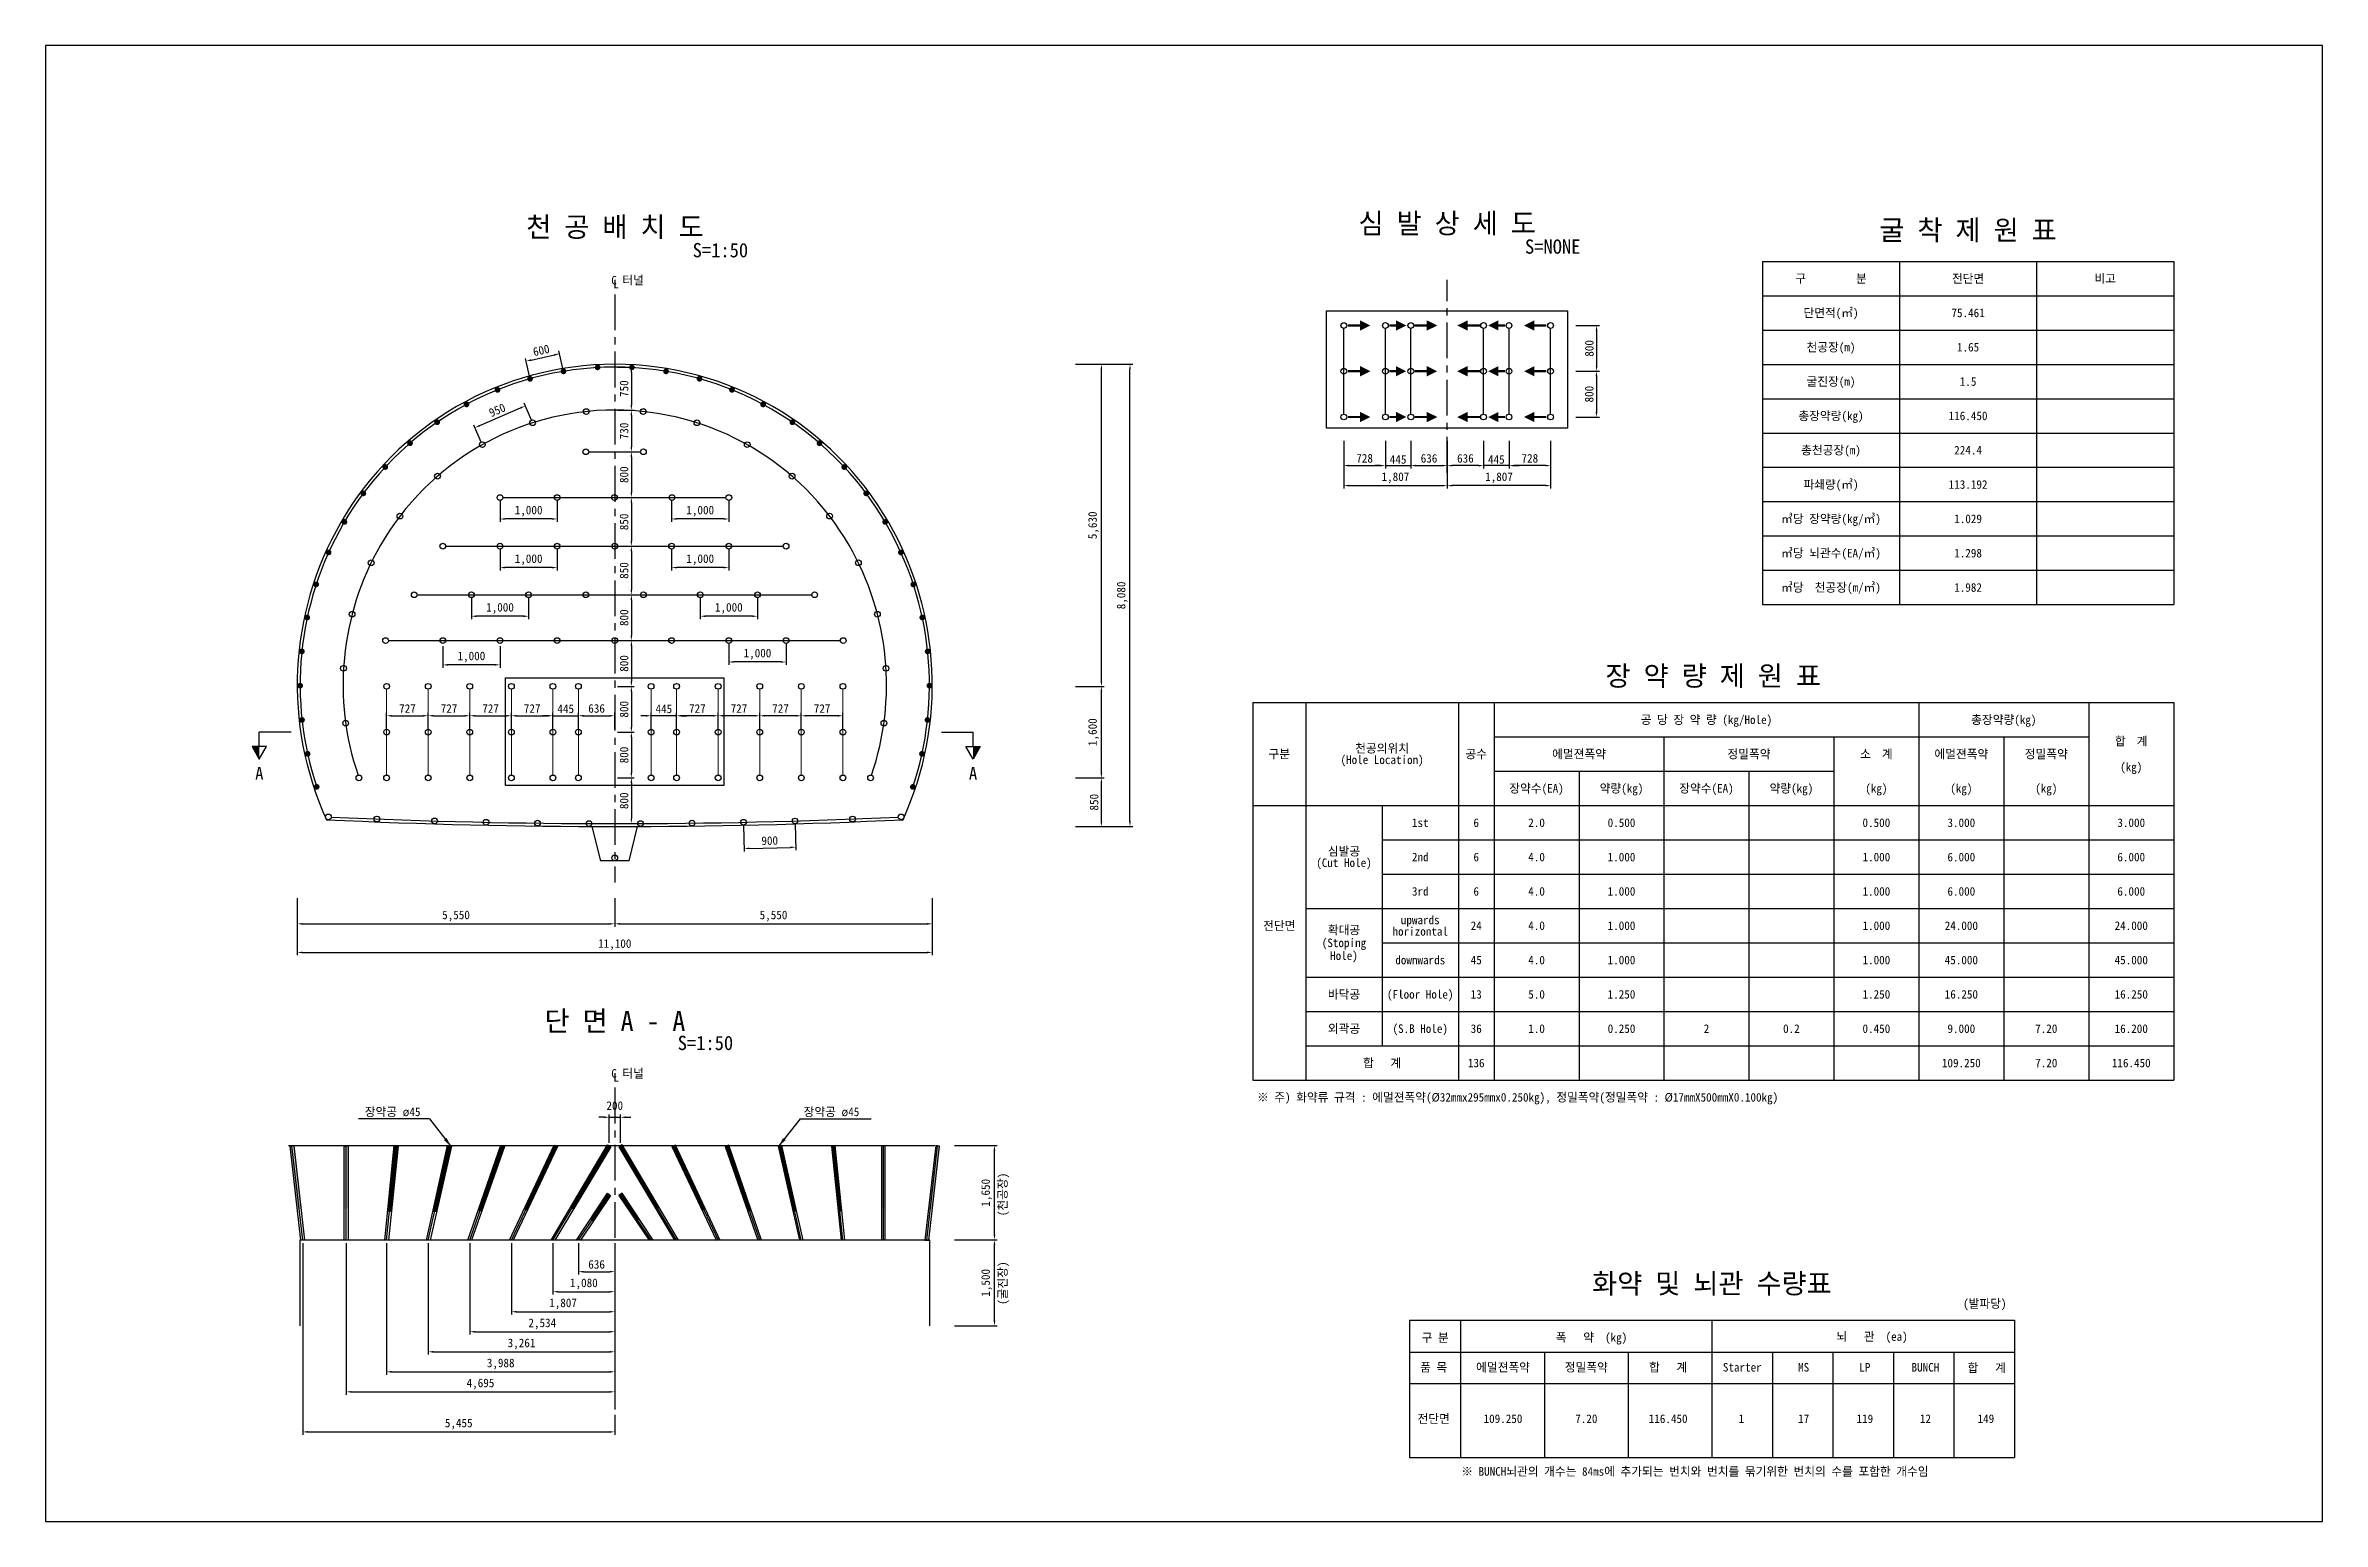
# Model space of a CAD drawing. Header units: millimetres. Extents: x -114429 to 52969, y -22900 to 28700.
# Drawn here: x -38550 to 1250, y 2900 to 28700 of the extents above; entities that cross this region are included whole.
import ezdxf
from ezdxf.enums import TextEntityAlignment as Align

# ---------------------------------------------------------------- set-up
doc = ezdxf.new("R2010")
doc.units = ezdxf.units.MM
doc.header["$LTSCALE"] = 500
doc.header["$PDMODE"] = 1
doc.linetypes.add('A-CENTR01', pattern=[2, 1.25, -0.25, 0.25, -0.25])
for name, color, linetype in [('CS-BLST', 4, 'Continuous'), ('CS-BLST-LIN1', 2, 'Continuous'), ('CS-BLST-LIN3', 2, 'Continuous'), ('CS-BLST-PATT', 1, 'Continuous'), ('CS-BLST-TEX1', 6, 'Continuous'), ('CS-BLST-TEX3', 3, 'Continuous'), ('CS-CNTL', 1, 'A-CENTR01'), ('CS-DIML', 1, 'Continuous'), ('CS-DIMS', 1, 'Continuous'), ('CS-EXCV', 3, 'E-DIGLN01'), ('CS-LEAT', 3, 'Continuous'), ('CS-MISC', 2, 'Continuous'), ('CS-SYMB', 2, 'Continuous'), ('CS-TABL-LIN1', 4, 'Continuous'), ('CS-TABL-LIN2', 1, 'Continuous'), ('CS-TABL-TEX1', 6, 'Continuous'), ('CS-TABL-TEX2', 3, 'Continuous'), ('CS-TEX1', 6, 'Continuous'), ('CS-TEXT', 3, 'Continuous'), ('CX-PAPR', 2, 'Continuous')]:
    doc.layers.add(name, color=color, linetype=linetype)
doc.styles.get("Standard").update_dxf_attribs({"font": ''})
doc.styles.add('굴림체', font='')
doc.styles.get('Standard').set_extended_font_data('GulimChe')
doc.styles.get('굴림체').set_extended_font_data('GulimChe')
doc.linetypes.add('E-DIGLN01', pattern='A,0.9,-0.2,[19,kscals.shx,S=0.1,R=180,X=0,Y=0],0.9', length=2)
doc.dimstyles.new('DIM01-50', dxfattribs={"dimscale": 50, "dimtxt": 3, "dimasz": 1.8, "dimexe": 1, "dimexo": 1, "dimgap": 1, "dimtad": 1, "dimdec": 0, "dimzin": 9, "dimdsep": 46, "dimlunit": 6, "dimtxsty": '굴림체', "dimcen": 2.5, "dimclrt": 3, "dimadec": 4, "dimazin": 0, "dimtfac": 1, "dimtdec": 0, "dimtmove": 2, "dimatfit": 3, "dimfxl": 1, "dimtolj": 1, "dimtzin": 0, "dimarcsym": 0})

msp = doc.modelspace()

# ---------------------------------------------------------------- texts
at = {"layer": 'CS-BLST-TEX3', "char_height": 150, "width": 10.273, "attachment_point": 5, "rotation": 90, "style": '굴림체'}
for s, insert in [('\\A1;(천공장)', (-21801, 8616.6)), ('\\A1;(굴진장)', (-21801, 7066.1))]:
    msp.add_mtext(s, dxfattribs=dict(at, insert=insert))
at = {"layer": 'CS-LEAT', "style": '굴림체'}
for p in [(-32969.5, 9985.2), (-25298.6, 9985.2)]:
    msp.add_text('장약공 ø45', height=150, dxfattribs=at).set_placement(p)
at = {"layer": 'CS-TABL-TEX1'}
for s, p in [('구         분', (-7340.6, 24626.8)), ('전단면', (-4944.6, 24626.8)), ('비고', (-2548.6, 24626.8)), ('단면적(㎡)', (-7340.6, 24026.8)), ('천공장(m)', (-7340.6, 23426.8)), ('굴진장(m)', (-7340.6, 22826.8)), ('총장약량(kg)', (-7340.6, 22226.8)), ('총천공장(m)', (-7340.6, 21626.8)), ('파쇄량(㎥)', (-7340.6, 21026.8)), ('㎥당 장약량(kg/㎥)', (-7340.6, 20426.8)), ('㎥당 뇌관수(EA/㎥)', (-7340.6, 19826.8)), ('㎥당  천공장(m/㎥)', (-7340.6, 19226.8)), ('공 당 장 약 량 (kg/Hole)', (-9517.4, 16914.6)), ('총장약량(kg)', (-4319.9, 16914.6)), ('구분', (-16983.9, 16314.6)), ('천공의위치', (-15186.9, 16414.6)), ('공수', (-13541.9, 16314.6)), ('에멀젼폭약', (-11744.9, 16314.6)), ('정밀폭약', (-8774.9, 16314.6)), ('소  계', (-6547.4, 16314.6)), ('에멀젼폭약', (-5062.4, 16314.6)), ('정밀폭약', (-3577.4, 16314.6)), ('합  계', (-2092.4, 16539.6)), ('(Hole Location)', (-15186.9, 16214.6)), ('(kg)', (-2092.4, 16089.6)), ('장약수(EA)', (-12487.4, 15714.6)), ('약량(kg)', (-11002.4, 15714.6)), ('장약수(EA)', (-9517.4, 15714.6)), ('약량(kg)', (-8032.4, 15714.6)), ('(kg)', (-6547.4, 15714.6)), ('(kg)', (-5062.4, 15714.6)), ('(kg)', (-3577.4, 15714.6)), ('1st', (-14520.4, 15114.6)), ('(Cut Hole)', (-15853.4, 14414.6)), ('심발공', (-15853.4, 14614.6)), ('2nd', (-14520.4, 14514.6)), ('3rd', (-14520.4, 13914.6)), ('전단면', (-16983.9, 13314.6)), ('확대공', (-15853.4, 13239.6)), ('horizontal', (-14520.4, 13214.6)), ('upwards', (-14520.4, 13414.6)), ('(Stoping', (-15853.4, 13014.6)), ('Hole)', (-15853.4, 12789.6)), ('downwards', (-14520.4, 12714.6)), ('바닥공', (-15853.4, 12114.6)), ('(Floor Hole)', (-14520.4, 12114.6)), ('외곽공', (-15853.4, 11514.6)), ('(S.B Hole)', (-14520.4, 11514.6)), ('합   계', (-15186.9, 10914.6))]:
    msp.add_text(s, height=150, dxfattribs=at).set_placement(p, align=Align.MIDDLE_CENTER)
for s, p in [('구 분', (-14259.5, 6037.6)), ('폭   약  (kg)', (-11526.6, 6042)), ('뇌   관  (ea)', (-6623.4, 6057.4)), ('품 목', (-14285.1, 5520.2)), ('에멀젼폭약', (-13074.2, 5520.2)), ('정밀폭약', (-11617.2, 5520.2)), ('합   계', (-10187.3, 5520.2)), ('Starter', (-8891.2, 5520.2)), ('MS', (-7818.7, 5520.2)), ('LP', (-6749, 5520.2)), ('BUNCH', (-5690.3, 5520.2)), ('합   계', (-4619.6, 5510.3)), ('전단면', (-14285.1, 4620.5))]:
    msp.add_text(s, height=150, dxfattribs=at).set_placement(p, align=Align.CENTER)
at = {"layer": 'CS-TABL-TEX2', "style": '굴림체'}
for s, p in [('75.461', (-4944.6, 24026.8)), ('1.65', (-4944.6, 23426.8)), ('1.5', (-4944.6, 22826.8)), ('116.450', (-4944.6, 22226.8)), ('224.4', (-4944.6, 21626.8)), ('113.192', (-4944.6, 21026.8)), ('1.029', (-4944.6, 20426.8)), ('1.298', (-4944.6, 19826.8)), ('1.982', (-4944.6, 19226.8)), ('6', (-13541.9, 15114.6)), ('2.0', (-12487.4, 15114.6)), ('0.500', (-11002.4, 15114.6)), ('0.500', (-6547.4, 15114.6)), ('3.000', (-5062.4, 15114.6)), ('3.000', (-2092.4, 15114.6)), ('6', (-13541.9, 14514.6)), ('4.0', (-12487.4, 14514.6)), ('1.000', (-11002.4, 14514.6)), ('1.000', (-6547.4, 14514.6)), ('6.000', (-5062.4, 14514.6)), ('6.000', (-2092.4, 14514.6)), ('6', (-13541.9, 13914.6)), ('4.0', (-12487.4, 13914.6)), ('1.000', (-11002.4, 13914.6)), ('1.000', (-6547.4, 13914.6)), ('6.000', (-5062.4, 13914.6)), ('6.000', (-2092.4, 13914.6)), ('24', (-13541.9, 13314.6)), ('4.0', (-12487.4, 13314.6)), ('1.000', (-11002.4, 13314.6)), ('1.000', (-6547.4, 13314.6)), ('24.000', (-5062.4, 13314.6)), ('24.000', (-2092.4, 13314.6)), ('45', (-13541.9, 12714.6)), ('4.0', (-12487.4, 12714.6)), ('1.000', (-11002.4, 12714.6)), ('1.000', (-6547.4, 12714.6)), ('45.000', (-5062.4, 12714.6)), ('45.000', (-2092.4, 12714.6)), ('13', (-13541.9, 12114.6)), ('5.0', (-12487.4, 12114.6)), ('1.250', (-11002.4, 12114.6)), ('1.250', (-6547.4, 12114.6)), ('16.250', (-5062.4, 12114.6)), ('16.250', (-2092.4, 12114.6)), ('36', (-13541.9, 11514.6)), ('1.0', (-12487.4, 11514.6)), ('0.250', (-11002.4, 11514.6)), ('2', (-9517.4, 11514.6)), ('0.2', (-8032.4, 11514.6)), ('0.450', (-6547.4, 11514.6)), ('9.000', (-5062.4, 11514.6)), ('7.20', (-3577.4, 11514.6)), ('16.200', (-2092.4, 11514.6)), ('136', (-13541.9, 10914.6)), ('109.250', (-5062.4, 10914.6)), ('7.20', (-3577.4, 10914.6)), ('116.450', (-2092.4, 10914.6)), ('(발파당)', (-4651.9, 6707.8))]:
    msp.add_text(s, height=150, dxfattribs=at).set_placement(p, align=Align.MIDDLE_CENTER)
msp.add_text('※ 주) 화약류 규격 : 에멀젼폭약(Ø32mmx295mmx0.250kg), 정밀폭약(정밀폭약 : Ø17mmX500mmX0.100kg)', height=150, dxfattribs=at).set_placement((-17372.9, 10314.6), align=Align.MIDDLE_LEFT)
for s, p in [('109.250', (-13074.2, 4620.5)), ('7.20', (-11617.2, 4620.5)), ('116.450', (-10187.3, 4620.5)), ('1', (-8906.4, 4620.5)), ('17', (-7818.7, 4620.5)), ('119', (-6749, 4620.5)), ('12', (-5690.3, 4620.5)), ('149', (-4633.3, 4620.5)), ('※ BUNCH뇌관의 개수는 84ms에 추가되는 번치와 번치를 묶기위한 번치의 수를 포함한 개수임 ', (-9670.4, 3699.6))]:
    msp.add_text(s, height=150, dxfattribs=at).set_placement(p, align=Align.CENTER)
at = {"layer": 'CS-TEX1', "style": '굴림체'}
for s, p in [('천 공 배 치 도', (-28597.7, 25532.7)), ('심 발 상 세 도', (-14049, 25595.4)), ('굴 착 제 원 표', (-4944.6, 25478.9)), ('장 약 량 제 원 표', (-9398.9, 17686.7)), ('화약 및 뇌관 수량표', (-9421.8, 7064.1))]:
    msp.add_text(s, height=350, dxfattribs=at).set_placement(p, align=Align.MIDDLE)
msp.add_text('단 면 A - A', height=350, dxfattribs=at).set_placement((-28597.7, 11473.9), align=Align.CENTER)
at = {"layer": 'CS-TEXT', "style": '굴림체'}
for s, height, p in [('S=1:50', 250, (-27238.2, 24997.9)), ('S=NONE', 250, (-12689.5, 25060.6)), ('C 터널', 150, (-28661.3, 24522.8)), ('L', 150, (-28623.9, 24455.3)), ('S=1:50', 250, (-27499.9, 11140.2)), ('C 터널', 150, (-28661.3, 10656.7)), ('L', 150, (-28623.9, 10589.3))]:
    msp.add_text(s, height=height, dxfattribs=at).set_placement(p)

# ---------------------------------------------------------------- blocks, each defined once
blk = doc.blocks.new('*D477')
at = {"layer": 'CS-DIMS', "color": 0, "lineweight": -2, "transparency": 16777216}
for p, q in [((-22663, 9471), (-21913, 9471)), ((-21963, 7911), (-21963, 9381)), ((-22663, 7821), (-21913, 7821))]:
    blk.add_line(p, q, dxfattribs=at)
at = {"layer": 'CS-DIMS', "color": 0, "transparency": 16777216}
for points in [[(-21978, 9381), (-21948, 9381), (-21963, 9471)], [(-21978, 7911), (-21948, 7911), (-21963, 7821)]]:
    blk.add_solid(points, dxfattribs=at)
at = {"layer": 'Defpoints', "color": 0, "transparency": 16777216}
for p in [(-22713, 9471), (-21963, 9471), (-22713, 7821)]:
    blk.add_point(p, dxfattribs=at)
at = {"layer": 'CS-DIMS', "color": 3, "transparency": 16777216, "insert": (-22099, 8646), "char_height": 150, "attachment_point": 5, "rotation": 90, "style": '굴림체'}
blk.add_mtext('\\A1;1,650', dxfattribs=at)
blk = doc.blocks.new('*D478')
at = {"layer": 'CS-DIMS', "color": 0, "lineweight": -2, "transparency": 16777216}
for p, q in [((-29236, 7766), (-29236, 7216)), ((-28600, 7766), (-28600, 7216)), ((-29146, 7266), (-28690, 7266))]:
    blk.add_line(p, q, dxfattribs=at)
at = {"layer": 'CS-DIMS', "color": 0, "transparency": 16777216}
for points in [[(-29146, 7281), (-29146, 7251), (-29236, 7266)], [(-28690, 7281), (-28690, 7251), (-28600, 7266)]]:
    blk.add_solid(points, dxfattribs=at)
at = {"layer": 'Defpoints', "color": 0, "transparency": 16777216}
for p in [(-29236, 7816), (-28600, 7816), (-28600, 7266)]:
    blk.add_point(p, dxfattribs=at)
at = {"layer": 'CS-DIMS', "color": 3, "transparency": 16777216, "insert": (-28918, 7393), "char_height": 150, "attachment_point": 5, "style": '굴림체'}
blk.add_mtext('\\A1;636', dxfattribs=at)
blk = doc.blocks.new('*D479')
at = {"layer": 'CS-DIMS', "color": 0, "lineweight": -2, "transparency": 16777216}
for p, q in [((-29680, 7766), (-29680, 6866)), ((-28600, 7216), (-28600, 6866)), ((-29590, 6916), (-28690, 6916))]:
    blk.add_line(p, q, dxfattribs=at)
at = {"layer": 'CS-DIMS', "color": 0, "transparency": 16777216}
for points in [[(-29590, 6931), (-29590, 6901), (-29680, 6916)], [(-28690, 6931), (-28690, 6901), (-28600, 6916)]]:
    blk.add_solid(points, dxfattribs=at)
at = {"layer": 'Defpoints', "color": 0, "transparency": 16777216}
for p in [(-29680, 7816), (-28600, 7266), (-28600, 6916)]:
    blk.add_point(p, dxfattribs=at)
at = {"layer": 'CS-DIMS', "color": 3, "transparency": 16777216, "insert": (-29140, 7052), "char_height": 150, "attachment_point": 5, "style": '굴림체'}
blk.add_mtext('\\A1;1,080', dxfattribs=at)
blk = doc.blocks.new('*D480')
at = {"layer": 'CS-DIMS', "color": 0, "lineweight": -2, "transparency": 16777216}
for p, q in [((-30407, 7766), (-30407, 6516)), ((-28600, 6866), (-28600, 6516)), ((-30317, 6566), (-28690, 6566))]:
    blk.add_line(p, q, dxfattribs=at)
at = {"layer": 'CS-DIMS', "color": 0, "transparency": 16777216}
for points in [[(-30317, 6581), (-30317, 6551), (-30407, 6566)], [(-28690, 6581), (-28690, 6551), (-28600, 6566)]]:
    blk.add_solid(points, dxfattribs=at)
at = {"layer": 'Defpoints', "color": 0, "transparency": 16777216}
for p in [(-30407, 7816), (-28600, 6916), (-28600, 6566)]:
    blk.add_point(p, dxfattribs=at)
at = {"layer": 'CS-DIMS', "color": 3, "transparency": 16777216, "insert": (-29504, 6702), "char_height": 150, "attachment_point": 5, "style": '굴림체'}
blk.add_mtext('\\A1;1,807', dxfattribs=at)
blk = doc.blocks.new('*D481')
at = {"layer": 'CS-DIMS', "color": 0, "lineweight": -2, "transparency": 16777216}
for p, q in [((-31134, 7766), (-31134, 6166)), ((-28600, 6516), (-28600, 6166)), ((-31044, 6216), (-28690, 6216))]:
    blk.add_line(p, q, dxfattribs=at)
at = {"layer": 'CS-DIMS', "color": 0, "transparency": 16777216}
for points in [[(-31044, 6231), (-31044, 6201), (-31134, 6216)], [(-28690, 6231), (-28690, 6201), (-28600, 6216)]]:
    blk.add_solid(points, dxfattribs=at)
at = {"layer": 'Defpoints', "color": 0, "transparency": 16777216}
for p in [(-31134, 7816), (-28600, 6566), (-28600, 6216)]:
    blk.add_point(p, dxfattribs=at)
at = {"layer": 'CS-DIMS', "color": 3, "transparency": 16777216, "insert": (-29867, 6352), "char_height": 150, "attachment_point": 5, "style": '굴림체'}
blk.add_mtext('\\A1;2,534', dxfattribs=at)
blk = doc.blocks.new('*D482')
at = {"layer": 'CS-DIMS', "color": 0, "lineweight": -2, "transparency": 16777216}
for p, q in [((-31861, 7766), (-31861, 5816)), ((-28600, 6166), (-28600, 5816)), ((-31771, 5866), (-28690, 5866))]:
    blk.add_line(p, q, dxfattribs=at)
at = {"layer": 'CS-DIMS', "color": 0, "transparency": 16777216}
for points in [[(-31771, 5881), (-31771, 5851), (-31861, 5866)], [(-28690, 5881), (-28690, 5851), (-28600, 5866)]]:
    blk.add_solid(points, dxfattribs=at)
at = {"layer": 'Defpoints', "color": 0, "transparency": 16777216}
for p in [(-31861, 7816), (-28600, 6216), (-28600, 5866)]:
    blk.add_point(p, dxfattribs=at)
at = {"layer": 'CS-DIMS', "color": 3, "transparency": 16777216, "insert": (-30230, 6002), "char_height": 150, "attachment_point": 5, "style": '굴림체'}
blk.add_mtext('\\A1;3,261', dxfattribs=at)
blk = doc.blocks.new('*D483')
at = {"layer": 'CS-DIMS', "color": 0, "lineweight": -2, "transparency": 16777216}
for p, q in [((-32588, 7766), (-32588, 5466)), ((-28600, 5816), (-28600, 5466)), ((-32498, 5516), (-28690, 5516))]:
    blk.add_line(p, q, dxfattribs=at)
at = {"layer": 'CS-DIMS', "color": 0, "transparency": 16777216}
for points in [[(-32498, 5531), (-32498, 5501), (-32588, 5516)], [(-28690, 5531), (-28690, 5501), (-28600, 5516)]]:
    blk.add_solid(points, dxfattribs=at)
at = {"layer": 'Defpoints', "color": 0, "transparency": 16777216}
for p in [(-32588, 7816), (-28600, 5866), (-28600, 5516)]:
    blk.add_point(p, dxfattribs=at)
at = {"layer": 'CS-DIMS', "color": 3, "transparency": 16777216, "insert": (-30594, 5652), "char_height": 150, "attachment_point": 5, "style": '굴림체'}
blk.add_mtext('\\A1;3,988', dxfattribs=at)
blk = doc.blocks.new('*D484')
at = {"layer": 'CS-DIMS', "color": 0, "lineweight": -2, "transparency": 16777216}
for p, q in [((-33295, 7766), (-33295, 5116)), ((-28600, 5466), (-28600, 5116)), ((-33205, 5166), (-28690, 5166))]:
    blk.add_line(p, q, dxfattribs=at)
at = {"layer": 'CS-DIMS', "color": 0, "transparency": 16777216}
for points in [[(-33205, 5181), (-33205, 5151), (-33295, 5166)], [(-28690, 5181), (-28690, 5151), (-28600, 5166)]]:
    blk.add_solid(points, dxfattribs=at)
at = {"layer": 'Defpoints', "color": 0, "transparency": 16777216}
for p in [(-33295, 7816), (-28600, 5516), (-28600, 5166)]:
    blk.add_point(p, dxfattribs=at)
at = {"layer": 'CS-DIMS', "color": 3, "transparency": 16777216, "insert": (-30947, 5302), "char_height": 150, "attachment_point": 5, "style": '굴림체'}
blk.add_mtext('\\A1;4,695', dxfattribs=at)
blk = doc.blocks.new('*D485')
at = {"layer": 'CS-DIMS', "color": 0, "lineweight": -2, "transparency": 16777216}
for p, q in [((-34055, 7766), (-34055, 4416)), ((-33965, 4466), (-28690, 4466)), ((-28600, 4766), (-28600, 4416))]:
    blk.add_line(p, q, dxfattribs=at)
at = {"layer": 'CS-DIMS', "color": 0, "transparency": 16777216}
for points in [[(-33965, 4481), (-33965, 4451), (-34055, 4466)], [(-28690, 4481), (-28690, 4451), (-28600, 4466)]]:
    blk.add_solid(points, dxfattribs=at)
at = {"layer": 'Defpoints', "color": 0, "transparency": 16777216}
for p in [(-34055, 7816), (-28600, 4816), (-28600, 4466)]:
    blk.add_point(p, dxfattribs=at)
at = {"layer": 'CS-DIMS', "color": 3, "transparency": 16777216, "insert": (-31328, 4602), "char_height": 150, "attachment_point": 5, "style": '굴림체'}
blk.add_mtext('\\A1;5,455', dxfattribs=at)
blk = doc.blocks.new('*D486')
at = {"layer": 'CS-DIMS', "color": 0, "lineweight": -2, "transparency": 16777216}
for p, q in [((-22663, 7821), (-21913, 7821)), ((-21963, 6411), (-21963, 7731)), ((-22663, 6321), (-21913, 6321))]:
    blk.add_line(p, q, dxfattribs=at)
at = {"layer": 'CS-DIMS', "color": 0, "transparency": 16777216}
for points in [[(-21978, 7731), (-21948, 7731), (-21963, 7821)], [(-21978, 6411), (-21948, 6411), (-21963, 6321)]]:
    blk.add_solid(points, dxfattribs=at)
at = {"layer": 'Defpoints', "color": 0, "transparency": 16777216}
for p in [(-22713, 7821), (-21963, 7821), (-22713, 6321)]:
    blk.add_point(p, dxfattribs=at)
at = {"layer": 'CS-DIMS', "color": 3, "transparency": 16777216, "insert": (-22099, 7071), "char_height": 150, "attachment_point": 5, "rotation": 90, "style": '굴림체'}
blk.add_mtext('\\A1;1,500', dxfattribs=at)
blk = doc.blocks.new('*D487')
at = {"layer": 'CS-DIMS', "color": 0, "lineweight": -2, "transparency": 16777216}
for p, q in [((-11801, 23006), (-11390, 23006)), ((-11440, 22916), (-11440, 22296)), ((-11803, 22206), (-11390, 22206))]:
    blk.add_line(p, q, dxfattribs=at)
at = {"layer": 'CS-DIMS', "color": 0, "transparency": 16777216}
for points in [[(-11455, 22916), (-11425, 22916), (-11440, 23006)], [(-11455, 22296), (-11425, 22296), (-11440, 22206)]]:
    blk.add_solid(points, dxfattribs=at)
at = {"layer": 'Defpoints', "color": 0, "transparency": 16777216}
for p in [(-11851, 23006), (-11853, 22206), (-11440, 22206)]:
    blk.add_point(p, dxfattribs=at)
at = {"layer": 'CS-DIMS', "color": 3, "transparency": 16777216, "insert": (-11567, 22606), "char_height": 150, "attachment_point": 5, "rotation": 90, "style": '굴림체'}
blk.add_mtext('\\A1;800', dxfattribs=at)
blk = doc.blocks.new('*D488')
at = {"layer": 'CS-DIMS', "color": 0, "lineweight": -2, "transparency": 16777216}
for p, q in [((-11799, 23806), (-11388, 23806)), ((-11438, 23716), (-11438, 23096)), ((-11801, 23006), (-11388, 23006))]:
    blk.add_line(p, q, dxfattribs=at)
at = {"layer": 'CS-DIMS', "color": 0, "transparency": 16777216}
for points in [[(-11453, 23716), (-11423, 23716), (-11438, 23806)], [(-11453, 23096), (-11423, 23096), (-11438, 23006)]]:
    blk.add_solid(points, dxfattribs=at)
at = {"layer": 'Defpoints', "color": 0, "transparency": 16777216}
for p in [(-11849, 23806), (-11851, 23006), (-11438, 23006)]:
    blk.add_point(p, dxfattribs=at)
at = {"layer": 'CS-DIMS', "color": 3, "transparency": 16777216, "insert": (-11565, 23406), "char_height": 150, "attachment_point": 5, "rotation": 90, "style": '굴림체'}
blk.add_mtext('\\A1;800', dxfattribs=at)
blk = doc.blocks.new('*D489')
at = {"layer": 'CS-DIMS', "color": 0, "lineweight": -2, "transparency": 16777216}
for p, q in [((-14685, 21792), (-14685, 21307)), ((-14049, 21792), (-14049, 21307)), ((-14595, 21357), (-14139, 21357))]:
    blk.add_line(p, q, dxfattribs=at)
at = {"layer": 'CS-DIMS', "color": 0, "transparency": 16777216}
for points in [[(-14595, 21372), (-14595, 21342), (-14685, 21357)], [(-14139, 21372), (-14139, 21342), (-14049, 21357)]]:
    blk.add_solid(points, dxfattribs=at)
at = {"layer": 'Defpoints', "color": 0, "transparency": 16777216}
for p in [(-14685, 21842), (-14049, 21842), (-14049, 21357)]:
    blk.add_point(p, dxfattribs=at)
at = {"layer": 'CS-DIMS', "color": 3, "transparency": 16777216, "insert": (-14367, 21483), "char_height": 150, "attachment_point": 5, "style": '굴림체'}
blk.add_mtext('\\A1;636', dxfattribs=at)
blk = doc.blocks.new('*D490')
at = {"layer": 'CS-DIMS', "color": 0, "lineweight": -2, "transparency": 16777216}
for p, q in [((-15129, 21792), (-15129, 21307)), ((-14685, 21792), (-14685, 21307)), ((-15219, 21357), (-15309, 21357)), ((-15129, 21357), (-14685, 21357)), ((-14595, 21357), (-14505, 21357))]:
    blk.add_line(p, q, dxfattribs=at)
at = {"layer": 'CS-DIMS', "color": 0, "transparency": 16777216}
for points in [[(-15219, 21372), (-15219, 21342), (-15129, 21357)], [(-14595, 21372), (-14595, 21342), (-14685, 21357)]]:
    blk.add_solid(points, dxfattribs=at)
at = {"layer": 'Defpoints', "color": 0, "transparency": 16777216}
for p in [(-15129, 21842), (-14685, 21842), (-14685, 21357)]:
    blk.add_point(p, dxfattribs=at)
at = {"layer": 'CS-DIMS', "color": 3, "transparency": 16777216, "insert": (-14908, 21464), "char_height": 150, "attachment_point": 5, "style": '굴림체'}
blk.add_mtext('\\A1;445', dxfattribs=at)
blk = doc.blocks.new('*D491')
at = {"layer": 'CS-DIMS', "color": 0, "lineweight": -2, "transparency": 16777216}
for p, q in [((-15857, 21792), (-15857, 21307)), ((-15129, 21792), (-15129, 21307)), ((-15767, 21357), (-15219, 21357))]:
    blk.add_line(p, q, dxfattribs=at)
at = {"layer": 'CS-DIMS', "color": 0, "transparency": 16777216}
for points in [[(-15767, 21372), (-15767, 21342), (-15857, 21357)], [(-15219, 21372), (-15219, 21342), (-15129, 21357)]]:
    blk.add_solid(points, dxfattribs=at)
at = {"layer": 'Defpoints', "color": 0, "transparency": 16777216}
for p in [(-15857, 21842), (-15129, 21842), (-15129, 21357)]:
    blk.add_point(p, dxfattribs=at)
at = {"layer": 'CS-DIMS', "color": 3, "transparency": 16777216, "insert": (-15493, 21484), "char_height": 150, "attachment_point": 5, "style": '굴림체'}
blk.add_mtext('\\A1;728', dxfattribs=at)
blk = doc.blocks.new('*D492')
at = {"layer": 'CS-DIMS', "color": 0, "lineweight": -2, "transparency": 16777216}
for p, q in [((-15857, 21792), (-15857, 20957)), ((-14050, 21792), (-14050, 20957)), ((-15767, 21007), (-14140, 21007))]:
    blk.add_line(p, q, dxfattribs=at)
at = {"layer": 'CS-DIMS', "color": 0, "transparency": 16777216}
for points in [[(-15767, 21022), (-15767, 20992), (-15857, 21007)], [(-14140, 21022), (-14140, 20992), (-14050, 21007)]]:
    blk.add_solid(points, dxfattribs=at)
at = {"layer": 'Defpoints', "color": 0, "transparency": 16777216}
for p in [(-15857, 21842), (-14050, 21842), (-14050, 21007)]:
    blk.add_point(p, dxfattribs=at)
at = {"layer": 'CS-DIMS', "color": 3, "transparency": 16777216, "insert": (-14954, 21143), "char_height": 150, "attachment_point": 5, "style": '굴림체'}
blk.add_mtext('\\A1;1,807', dxfattribs=at)
blk = doc.blocks.new('*D493')
at = {"layer": 'CS-DIMS', "color": 0, "lineweight": -2, "transparency": 16777216}
for p, q in [((-28550, 18298), (-28260, 18298)), ((-28310, 18208), (-28310, 17588)), ((-28550, 17498), (-28260, 17498))]:
    blk.add_line(p, q, dxfattribs=at)
at = {"layer": 'CS-DIMS', "color": 0, "transparency": 16777216}
for points in [[(-28325, 18208), (-28295, 18208), (-28310, 18298)], [(-28325, 17588), (-28295, 17588), (-28310, 17498)]]:
    blk.add_solid(points, dxfattribs=at)
at = {"layer": 'Defpoints', "color": 0, "transparency": 16777216}
for p in [(-28600, 18298), (-28600, 17498), (-28310, 17498)]:
    blk.add_point(p, dxfattribs=at)
at = {"layer": 'CS-DIMS', "color": 3, "transparency": 16777216, "insert": (-28437, 17898), "char_height": 150, "attachment_point": 5, "rotation": 90, "style": '굴림체'}
blk.add_mtext('\\A1;800', dxfattribs=at)
blk = doc.blocks.new('SECB_L1')
at = {"layer": 'CS-SYMB'}
for p in [(-11.1, 4.99), (0, 0)]:
    blk.add_line(p, (-11.1, 0), dxfattribs=at)
blk.add_lwpolyline([(-11.1, 9.41), (-8.6, 4.99), (-13.6, 4.99)], close=True, dxfattribs=at)
blk.add_solid([(-11.1, 9.41), (-11.1, 9.41), (-11.1, 4.99), (-13.6, 4.99)], dxfattribs=at)
at = {"layer": 'CS-TEX1', "style": '굴림체', "flags": 4}
for tag, rotation in [('A_180', 180), ('A_090', 270), ('A_270', 90)]:
    blk.add_attdef(tag, text='', height=5, rotation=rotation, dxfattribs=at).set_placement((-10.79, 14), align=Align.MIDDLE)
blk.add_attdef('A_000', text='', height=4.5, dxfattribs=at).set_placement((-11.1, 14.41), align=Align.MIDDLE)
blk = doc.blocks.new('*D494')
at = {"layer": 'CS-DIMS', "color": 0, "lineweight": -2, "transparency": 16777216}
for p, q in [((-28550, 16698), (-28260, 16698)), ((-28310, 16608), (-28310, 15988)), ((-28550, 15898), (-28260, 15898))]:
    blk.add_line(p, q, dxfattribs=at)
at = {"layer": 'CS-DIMS', "color": 0, "transparency": 16777216}
for points in [[(-28325, 16608), (-28295, 16608), (-28310, 16698)], [(-28325, 15988), (-28295, 15988), (-28310, 15898)]]:
    blk.add_solid(points, dxfattribs=at)
at = {"layer": 'Defpoints', "color": 0, "transparency": 16777216}
for p in [(-28600, 16698), (-28600, 15898), (-28310, 15898)]:
    blk.add_point(p, dxfattribs=at)
at = {"layer": 'CS-DIMS', "color": 3, "transparency": 16777216, "insert": (-28437, 16298), "char_height": 150, "attachment_point": 5, "rotation": 90, "style": '굴림체'}
blk.add_mtext('\\A1;800', dxfattribs=at)
blk = doc.blocks.new('*D495')
at = {"layer": 'CS-DIMS', "color": 0, "lineweight": -2, "transparency": 16777216}
for p, q in [((-28550, 17498), (-28260, 17498)), ((-28310, 17408), (-28310, 16788)), ((-28550, 16698), (-28260, 16698))]:
    blk.add_line(p, q, dxfattribs=at)
at = {"layer": 'CS-DIMS', "color": 0, "transparency": 16777216}
for points in [[(-28325, 17408), (-28295, 17408), (-28310, 17498)], [(-28325, 16788), (-28295, 16788), (-28310, 16698)]]:
    blk.add_solid(points, dxfattribs=at)
at = {"layer": 'Defpoints', "color": 0, "transparency": 16777216}
for p in [(-28600, 17498), (-28600, 16698), (-28310, 16698)]:
    blk.add_point(p, dxfattribs=at)
at = {"layer": 'CS-DIMS', "color": 3, "transparency": 16777216, "insert": (-28437, 17098), "char_height": 150, "attachment_point": 5, "rotation": 90, "style": '굴림체'}
blk.add_mtext('\\A1;800', dxfattribs=at)
blk = doc.blocks.new('*D496')
at = {"layer": 'CS-DIMS', "color": 0, "lineweight": -2, "transparency": 16777216}
for p, q in [((-31861, 16748), (-31861, 17034)), ((-31771, 16984), (-31224, 16984)), ((-31134, 16748), (-31134, 17034))]:
    blk.add_line(p, q, dxfattribs=at)
at = {"layer": 'CS-DIMS', "color": 0, "transparency": 16777216}
for points in [[(-31771, 16999), (-31771, 16969), (-31861, 16984)], [(-31224, 16999), (-31224, 16969), (-31134, 16984)]]:
    blk.add_solid(points, dxfattribs=at)
at = {"layer": 'Defpoints', "color": 0, "transparency": 16777216}
for p in [(-31134, 16984), (-31861, 16698), (-31134, 16698)]:
    blk.add_point(p, dxfattribs=at)
at = {"layer": 'CS-DIMS', "color": 3, "transparency": 16777216, "insert": (-31497, 17111), "char_height": 150, "attachment_point": 5, "style": '굴림체'}
blk.add_mtext('\\A1;727', dxfattribs=at)
blk = doc.blocks.new('*D497')
at = {"layer": 'CS-DIMS', "color": 0, "lineweight": -2, "transparency": 16777216}
for p, q in [((-30092, 22923), (-30161, 23232)), ((-30062, 23203), (-29653, 23294)), ((-29507, 23054), (-29576, 23362))]:
    blk.add_line(p, q, dxfattribs=at)
at = {"layer": 'CS-DIMS', "color": 0, "transparency": 16777216}
for points in [[(-30066, 23217), (-30059, 23188), (-30150, 23183)], [(-29656, 23309), (-29649, 23279), (-29565, 23313)]]:
    blk.add_solid(points, dxfattribs=at)
at = {"layer": 'Defpoints', "color": 0, "transparency": 16777216}
for p in [(-29565, 23313), (-30081, 22874), (-29496, 23005)]:
    blk.add_point(p, dxfattribs=at)
at = {"layer": 'CS-DIMS', "color": 3, "transparency": 16777216, "insert": (-29885, 23372), "char_height": 150, "attachment_point": 5, "rotation": 12.5481, "style": '굴림체'}
blk.add_mtext('\\A1;600', dxfattribs=at)
blk = doc.blocks.new('*D498')
at = {"layer": 'CS-DIMS', "color": 0, "lineweight": -2, "transparency": 16777216}
for p, q in [((-30961, 22056), (-30247, 22366)), ((-30056, 22151), (-30185, 22448)), ((-30935, 21769), (-31064, 22066))]:
    blk.add_line(p, q, dxfattribs=at)
at = {"layer": 'CS-DIMS', "color": 0, "transparency": 16777216}
for points in [[(-30253, 22380), (-30241, 22352), (-30165, 22402)], [(-30967, 22070), (-30955, 22042), (-31044, 22020)]]:
    blk.add_solid(points, dxfattribs=at)
at = {"layer": 'Defpoints', "color": 0, "transparency": 16777216}
for p in [(-30165, 22402), (-30036, 22105), (-30915, 21723)]:
    blk.add_point(p, dxfattribs=at)
at = {"layer": 'CS-DIMS', "color": 3, "transparency": 16777216, "insert": (-30655, 22327), "char_height": 150, "attachment_point": 5, "rotation": 23.4854, "style": '굴림체'}
blk.add_mtext('\\A1;950', dxfattribs=at)
blk = doc.blocks.new('*D499')
at = {"layer": 'CS-DIMS', "color": 0, "lineweight": -2, "transparency": 16777216}
for p, q in [((-28790, 9966), (-28880, 9966)), ((-28700, 9516), (-28700, 10016)), ((-28700, 9966), (-28500, 9966)), ((-28500, 9516), (-28500, 10016)), ((-28410, 9966), (-28320, 9966))]:
    blk.add_line(p, q, dxfattribs=at)
at = {"layer": 'CS-DIMS', "color": 0, "transparency": 16777216}
for points in [[(-28790, 9981), (-28790, 9951), (-28700, 9966)], [(-28410, 9981), (-28410, 9951), (-28500, 9966)]]:
    blk.add_solid(points, dxfattribs=at)
at = {"layer": 'Defpoints', "color": 0, "transparency": 16777216}
for p in [(-28500, 9966), (-28700, 9466), (-28500, 9466)]:
    blk.add_point(p, dxfattribs=at)
at = {"layer": 'CS-DIMS', "color": 3, "transparency": 16777216, "insert": (-28600, 10168), "char_height": 150, "attachment_point": 5, "style": '굴림체'}
blk.add_mtext('\\A1;200', dxfattribs=at)
blk = doc.blocks.new('*D500')
at = {"layer": 'CS-DIMS', "color": 0, "lineweight": -2, "transparency": 16777216}
for p, q in [((-28550, 15898), (-28260, 15898)), ((-28310, 15808), (-28310, 15188)), ((-28550, 15098), (-28260, 15098))]:
    blk.add_line(p, q, dxfattribs=at)
at = {"layer": 'CS-DIMS', "color": 0, "transparency": 16777216}
for points in [[(-28325, 15808), (-28295, 15808), (-28310, 15898)], [(-28325, 15188), (-28295, 15188), (-28310, 15098)]]:
    blk.add_solid(points, dxfattribs=at)
at = {"layer": 'Defpoints', "color": 0, "transparency": 16777216}
for p in [(-28600, 15898), (-28600, 15098), (-28310, 15098)]:
    blk.add_point(p, dxfattribs=at)
at = {"layer": 'CS-DIMS', "color": 3, "transparency": 16777216, "insert": (-28437, 15498), "char_height": 150, "attachment_point": 5, "rotation": 90, "style": '굴림체'}
blk.add_mtext('\\A1;800', dxfattribs=at)
blk = doc.blocks.new('*D501')
at = {"layer": 'CS-DIMS', "color": 0, "lineweight": -2, "transparency": 16777216}
for p, q in [((-34150, 13797), (-34150, 13297)), ((-28600, 13797), (-28600, 13297)), ((-34060, 13347), (-28690, 13347))]:
    blk.add_line(p, q, dxfattribs=at)
at = {"layer": 'CS-DIMS', "color": 0, "transparency": 16777216}
for points in [[(-34060, 13362), (-34060, 13332), (-34150, 13347)], [(-28690, 13362), (-28690, 13332), (-28600, 13347)]]:
    blk.add_solid(points, dxfattribs=at)
at = {"layer": 'Defpoints', "color": 0, "transparency": 16777216}
for p in [(-34150, 13847), (-28600, 13847), (-28600, 13347)]:
    blk.add_point(p, dxfattribs=at)
at = {"layer": 'CS-DIMS', "color": 3, "transparency": 16777216, "insert": (-31375, 13483), "char_height": 150, "attachment_point": 5, "style": '굴림체'}
blk.add_mtext('\\A1;5,550', dxfattribs=at)
blk = doc.blocks.new('*D502')
at = {"layer": 'CS-DIMS', "color": 0, "lineweight": -2, "transparency": 16777216}
for p, q in [((-28600, 13797), (-28600, 13297)), ((-23050, 13797), (-23050, 13297)), ((-28510, 13347), (-23140, 13347))]:
    blk.add_line(p, q, dxfattribs=at)
at = {"layer": 'CS-DIMS', "color": 0, "transparency": 16777216}
for points in [[(-28510, 13362), (-28510, 13332), (-28600, 13347)], [(-23140, 13362), (-23140, 13332), (-23050, 13347)]]:
    blk.add_solid(points, dxfattribs=at)
at = {"layer": 'Defpoints', "color": 0, "transparency": 16777216}
for p in [(-28600, 13847), (-23050, 13847), (-23050, 13347)]:
    blk.add_point(p, dxfattribs=at)
at = {"layer": 'CS-DIMS', "color": 3, "transparency": 16777216, "insert": (-25825, 13483), "char_height": 150, "attachment_point": 5, "style": '굴림체'}
blk.add_mtext('\\A1;5,550', dxfattribs=at)
blk = doc.blocks.new('*D503')
at = {"layer": 'CS-DIMS', "color": 0, "lineweight": -2, "transparency": 16777216}
for p, q in [((-34150, 13297), (-34150, 12797)), ((-23050, 13297), (-23050, 12797)), ((-34060, 12847), (-23140, 12847))]:
    blk.add_line(p, q, dxfattribs=at)
at = {"layer": 'CS-DIMS', "color": 0, "transparency": 16777216}
for points in [[(-34060, 12862), (-34060, 12832), (-34150, 12847)], [(-23140, 12862), (-23140, 12832), (-23050, 12847)]]:
    blk.add_solid(points, dxfattribs=at)
at = {"layer": 'Defpoints', "color": 0, "transparency": 16777216}
for p in [(-34150, 13347), (-23050, 13347), (-23050, 12847)]:
    blk.add_point(p, dxfattribs=at)
at = {"layer": 'CS-DIMS', "color": 3, "transparency": 16777216, "insert": (-28600, 12983), "char_height": 150, "attachment_point": 5, "style": '굴림체'}
blk.add_mtext('\\A1;11,100', dxfattribs=at)
blk = doc.blocks.new('*D504')
at = {"layer": 'CS-DIMS', "color": 0, "lineweight": -2, "transparency": 16777216}
for p, q in [((-20544, 15898), (-20044, 15898)), ((-20094, 15138), (-20094, 15808)), ((-20544, 15048), (-20044, 15048))]:
    blk.add_line(p, q, dxfattribs=at)
at = {"layer": 'CS-DIMS', "color": 0, "transparency": 16777216}
for points in [[(-20109, 15808), (-20079, 15808), (-20094, 15898)], [(-20109, 15138), (-20079, 15138), (-20094, 15048)]]:
    blk.add_solid(points, dxfattribs=at)
at = {"layer": 'Defpoints', "color": 0, "transparency": 16777216}
for p in [(-20594, 15898), (-20094, 15898), (-20594, 15048)]:
    blk.add_point(p, dxfattribs=at)
at = {"layer": 'CS-DIMS', "color": 3, "transparency": 16777216, "insert": (-20221, 15473), "char_height": 150, "attachment_point": 5, "rotation": 90, "style": '굴림체'}
blk.add_mtext('\\A1;850', dxfattribs=at)
blk = doc.blocks.new('*D505')
at = {"layer": 'CS-DIMS', "color": 0, "lineweight": -2, "transparency": 16777216}
for p, q in [((-20044, 23128), (-19544, 23128)), ((-19594, 15138), (-19594, 23038)), ((-20044, 15048), (-19544, 15048))]:
    blk.add_line(p, q, dxfattribs=at)
at = {"layer": 'CS-DIMS', "color": 0, "transparency": 16777216}
for points in [[(-19609, 23038), (-19579, 23038), (-19594, 23128)], [(-19609, 15138), (-19579, 15138), (-19594, 15048)]]:
    blk.add_solid(points, dxfattribs=at)
at = {"layer": 'Defpoints', "color": 0, "transparency": 16777216}
for p in [(-20094, 23128), (-19594, 23128), (-20094, 15048)]:
    blk.add_point(p, dxfattribs=at)
at = {"layer": 'CS-DIMS', "color": 3, "transparency": 16777216, "insert": (-19730, 19088), "char_height": 150, "attachment_point": 5, "rotation": 90, "style": '굴림체'}
blk.add_mtext('\\A1;8,080', dxfattribs=at)
blk = doc.blocks.new('*D506')
at = {"layer": 'CS-DIMS', "color": 0, "lineweight": -2, "transparency": 16777216}
for p, q in [((-20544, 17498), (-20044, 17498)), ((-20094, 15988), (-20094, 17408)), ((-20544, 15898), (-20044, 15898))]:
    blk.add_line(p, q, dxfattribs=at)
at = {"layer": 'CS-DIMS', "color": 0, "transparency": 16777216}
for points in [[(-20109, 17408), (-20079, 17408), (-20094, 17498)], [(-20109, 15988), (-20079, 15988), (-20094, 15898)]]:
    blk.add_solid(points, dxfattribs=at)
at = {"layer": 'Defpoints', "color": 0, "transparency": 16777216}
for p in [(-20594, 17498), (-20094, 17498), (-20594, 15898)]:
    blk.add_point(p, dxfattribs=at)
at = {"layer": 'CS-DIMS', "color": 3, "transparency": 16777216, "insert": (-20230, 16698), "char_height": 150, "attachment_point": 5, "rotation": 90, "style": '굴림체'}
blk.add_mtext('\\A1;1,600', dxfattribs=at)
blk = doc.blocks.new('*D507')
at = {"layer": 'CS-DIMS', "color": 0, "lineweight": -2, "transparency": 16777216}
for p, q in [((-20544, 23128), (-20044, 23128)), ((-20094, 17588), (-20094, 23038)), ((-20544, 17498), (-20044, 17498))]:
    blk.add_line(p, q, dxfattribs=at)
at = {"layer": 'CS-DIMS', "color": 0, "transparency": 16777216}
for points in [[(-20109, 23038), (-20079, 23038), (-20094, 23128)], [(-20109, 17588), (-20079, 17588), (-20094, 17498)]]:
    blk.add_solid(points, dxfattribs=at)
at = {"layer": 'Defpoints', "color": 0, "transparency": 16777216}
for p in [(-20594, 23128), (-20094, 23128), (-20594, 17498)]:
    blk.add_point(p, dxfattribs=at)
at = {"layer": 'CS-DIMS', "color": 3, "transparency": 16777216, "insert": (-20230, 20313), "char_height": 150, "attachment_point": 5, "rotation": 90, "style": '굴림체'}
blk.add_mtext('\\A1;5,630', dxfattribs=at)
blk = doc.blocks.new('*D508')
at = {"layer": 'CS-DIMS', "color": 0, "lineweight": -2, "transparency": 16777216}
for p, q in [((-27106, 19048), (-27106, 18674)), ((-26196, 18724), (-27016, 18724)), ((-26106, 19048), (-26106, 18674))]:
    blk.add_line(p, q, dxfattribs=at)
at = {"layer": 'CS-DIMS', "color": 0, "transparency": 16777216}
for points in [[(-27016, 18739), (-27016, 18709), (-27106, 18724)], [(-26196, 18739), (-26196, 18709), (-26106, 18724)]]:
    blk.add_solid(points, dxfattribs=at)
at = {"layer": 'Defpoints', "color": 0, "transparency": 16777216}
for p in [(-27106, 19098), (-27106, 18724), (-26106, 19098)]:
    blk.add_point(p, dxfattribs=at)
at = {"layer": 'CS-DIMS', "color": 3, "transparency": 16777216, "insert": (-26606, 18861), "char_height": 150, "attachment_point": 5, "style": '굴림체'}
blk.add_mtext('\\A1;1,000', dxfattribs=at)
blk = doc.blocks.new('*D509')
at = {"layer": 'CS-DIMS', "color": 0, "lineweight": -2, "transparency": 16777216}
for p, q in [((-28550, 19098), (-28260, 19098)), ((-28310, 19008), (-28310, 18388)), ((-28550, 18298), (-28260, 18298))]:
    blk.add_line(p, q, dxfattribs=at)
at = {"layer": 'CS-DIMS', "color": 0, "transparency": 16777216}
for points in [[(-28325, 19008), (-28295, 19008), (-28310, 19098)], [(-28325, 18388), (-28295, 18388), (-28310, 18298)]]:
    blk.add_solid(points, dxfattribs=at)
at = {"layer": 'Defpoints', "color": 0, "transparency": 16777216}
for p in [(-28600, 19098), (-28600, 18298), (-28310, 18298)]:
    blk.add_point(p, dxfattribs=at)
at = {"layer": 'CS-DIMS', "color": 3, "transparency": 16777216, "insert": (-28437, 18698), "char_height": 150, "attachment_point": 5, "rotation": 90, "style": '굴림체'}
blk.add_mtext('\\A1;800', dxfattribs=at)
blk = doc.blocks.new('*D510')
at = {"layer": 'CS-DIMS', "color": 0, "lineweight": -2, "transparency": 16777216}
for p, q in [((-28550, 19948), (-28260, 19948)), ((-28310, 19858), (-28310, 19188)), ((-28550, 19098), (-28260, 19098))]:
    blk.add_line(p, q, dxfattribs=at)
at = {"layer": 'CS-DIMS', "color": 0, "transparency": 16777216}
for points in [[(-28325, 19858), (-28295, 19858), (-28310, 19948)], [(-28325, 19188), (-28295, 19188), (-28310, 19098)]]:
    blk.add_solid(points, dxfattribs=at)
at = {"layer": 'Defpoints', "color": 0, "transparency": 16777216}
for p in [(-28600, 19948), (-28600, 19098), (-28310, 19098)]:
    blk.add_point(p, dxfattribs=at)
at = {"layer": 'CS-DIMS', "color": 3, "transparency": 16777216, "insert": (-28437, 19523), "char_height": 150, "attachment_point": 5, "rotation": 90, "style": '굴림체'}
blk.add_mtext('\\A1;850', dxfattribs=at)
blk = doc.blocks.new('*D511')
at = {"layer": 'CS-DIMS', "color": 0, "lineweight": -2, "transparency": 16777216}
for p, q in [((-28550, 21598), (-28260, 21598)), ((-28310, 21508), (-28310, 20888)), ((-28550, 20798), (-28260, 20798))]:
    blk.add_line(p, q, dxfattribs=at)
at = {"layer": 'CS-DIMS', "color": 0, "transparency": 16777216}
for points in [[(-28325, 21508), (-28295, 21508), (-28310, 21598)], [(-28325, 20888), (-28295, 20888), (-28310, 20798)]]:
    blk.add_solid(points, dxfattribs=at)
at = {"layer": 'Defpoints', "color": 0, "transparency": 16777216}
for p in [(-28600, 21598), (-28600, 20798), (-28310, 20798)]:
    blk.add_point(p, dxfattribs=at)
at = {"layer": 'CS-DIMS', "color": 3, "transparency": 16777216, "insert": (-28437, 21198), "char_height": 150, "attachment_point": 5, "rotation": 90, "style": '굴림체'}
blk.add_mtext('\\A1;800', dxfattribs=at)
blk = doc.blocks.new('*D512')
at = {"layer": 'CS-DIMS', "color": 0, "lineweight": -2, "transparency": 16777216}
for p, q in [((-28550, 20798), (-28260, 20798)), ((-28310, 20708), (-28310, 20038)), ((-28550, 19948), (-28260, 19948))]:
    blk.add_line(p, q, dxfattribs=at)
at = {"layer": 'CS-DIMS', "color": 0, "transparency": 16777216}
for points in [[(-28325, 20708), (-28295, 20708), (-28310, 20798)], [(-28325, 20038), (-28295, 20038), (-28310, 19948)]]:
    blk.add_solid(points, dxfattribs=at)
at = {"layer": 'Defpoints', "color": 0, "transparency": 16777216}
for p in [(-28600, 20798), (-28600, 19948), (-28310, 19948)]:
    blk.add_point(p, dxfattribs=at)
at = {"layer": 'CS-DIMS', "color": 3, "transparency": 16777216, "insert": (-28437, 20373), "char_height": 150, "attachment_point": 5, "rotation": 90, "style": '굴림체'}
blk.add_mtext('\\A1;850', dxfattribs=at)
blk = doc.blocks.new('*D513')
at = {"layer": 'CS-DIMS', "color": 0, "lineweight": -2, "transparency": 16777216}
for p, q in [((-28550, 22328), (-28260, 22328)), ((-28310, 22238), (-28310, 21688)), ((-28550, 21598), (-28260, 21598))]:
    blk.add_line(p, q, dxfattribs=at)
at = {"layer": 'CS-DIMS', "color": 0, "transparency": 16777216}
for points in [[(-28325, 22238), (-28295, 22238), (-28310, 22328)], [(-28325, 21688), (-28295, 21688), (-28310, 21598)]]:
    blk.add_solid(points, dxfattribs=at)
at = {"layer": 'Defpoints', "color": 0, "transparency": 16777216}
for p in [(-28600, 22328), (-28600, 21598), (-28310, 21598)]:
    blk.add_point(p, dxfattribs=at)
at = {"layer": 'CS-DIMS', "color": 3, "transparency": 16777216, "insert": (-28437, 21963), "char_height": 150, "attachment_point": 5, "rotation": 90, "style": '굴림체'}
blk.add_mtext('\\A1;730', dxfattribs=at)
blk = doc.blocks.new('*D514')
at = {"layer": 'CS-DIMS', "color": 0, "lineweight": -2, "transparency": 16777216}
for p, q in [((-28550, 23078), (-28260, 23078)), ((-28310, 22988), (-28310, 22418)), ((-28550, 22328), (-28260, 22328))]:
    blk.add_line(p, q, dxfattribs=at)
at = {"layer": 'CS-DIMS', "color": 0, "transparency": 16777216}
for points in [[(-28325, 22988), (-28295, 22988), (-28310, 23078)], [(-28325, 22418), (-28295, 22418), (-28310, 22328)]]:
    blk.add_solid(points, dxfattribs=at)
at = {"layer": 'Defpoints', "color": 0, "transparency": 16777216}
for p in [(-28600, 23078), (-28600, 22328), (-28310, 22328)]:
    blk.add_point(p, dxfattribs=at)
at = {"layer": 'CS-DIMS', "color": 3, "transparency": 16777216, "insert": (-28437, 22703), "char_height": 150, "attachment_point": 5, "rotation": 90, "style": '굴림체'}
blk.add_mtext('\\A1;750', dxfattribs=at)
blk = doc.blocks.new('*D515')
at = {"layer": 'CS-DIMS', "color": 0, "lineweight": -2, "transparency": 16777216}
for p, q in [((-26349, 15072), (-26337, 14613)), ((-25449, 15095), (-25437, 14636)), ((-26248, 14666), (-25528, 14684))]:
    blk.add_line(p, q, dxfattribs=at)
at = {"layer": 'CS-DIMS', "color": 0, "transparency": 16777216}
for points in [[(-26249, 14681), (-26248, 14651), (-26338, 14663)], [(-25529, 14699), (-25528, 14669), (-25438, 14686)]]:
    blk.add_solid(points, dxfattribs=at)
at = {"layer": 'Defpoints', "color": 0, "transparency": 16777216}
for p in [(-25450, 15145), (-26350, 15122), (-25438, 14686)]:
    blk.add_point(p, dxfattribs=at)
at = {"layer": 'CS-DIMS', "color": 3, "transparency": 16777216, "insert": (-25892, 14801), "char_height": 150, "attachment_point": 5, "rotation": 1.4364, "style": '굴림체'}
blk.add_mtext('\\A1;900', dxfattribs=at)
blk = doc.blocks.new('*D516')
at = {"layer": 'CS-DIMS', "color": 0, "lineweight": -2, "transparency": 16777216}
for p, q in [((-31134, 16748), (-31134, 17034)), ((-31044, 16984), (-30497, 16984)), ((-30407, 16748), (-30407, 17034))]:
    blk.add_line(p, q, dxfattribs=at)
at = {"layer": 'CS-DIMS', "color": 0, "transparency": 16777216}
for points in [[(-31044, 16999), (-31044, 16969), (-31134, 16984)], [(-30497, 16999), (-30497, 16969), (-30407, 16984)]]:
    blk.add_solid(points, dxfattribs=at)
at = {"layer": 'Defpoints', "color": 0, "transparency": 16777216}
for p in [(-30407, 16984), (-31134, 16698), (-30407, 16698)]:
    blk.add_point(p, dxfattribs=at)
at = {"layer": 'CS-DIMS', "color": 3, "transparency": 16777216, "insert": (-30771, 17111), "char_height": 150, "attachment_point": 5, "style": '굴림체'}
blk.add_mtext('\\A1;727', dxfattribs=at)
blk = doc.blocks.new('*D517')
at = {"layer": 'CS-DIMS', "color": 0, "lineweight": -2, "transparency": 16777216}
for p, q in [((-30407, 16748), (-30407, 17034)), ((-30317, 16984), (-29770, 16984)), ((-29680, 16748), (-29680, 17034))]:
    blk.add_line(p, q, dxfattribs=at)
at = {"layer": 'CS-DIMS', "color": 0, "transparency": 16777216}
for points in [[(-30317, 16999), (-30317, 16969), (-30407, 16984)], [(-29770, 16999), (-29770, 16969), (-29680, 16984)]]:
    blk.add_solid(points, dxfattribs=at)
at = {"layer": 'Defpoints', "color": 0, "transparency": 16777216}
for p in [(-29680, 16984), (-30407, 16698), (-29680, 16698)]:
    blk.add_point(p, dxfattribs=at)
at = {"layer": 'CS-DIMS', "color": 3, "transparency": 16777216, "insert": (-30044, 17111), "char_height": 150, "attachment_point": 5, "style": '굴림체'}
blk.add_mtext('\\A1;727', dxfattribs=at)
blk = doc.blocks.new('*D518')
at = {"layer": 'CS-DIMS', "color": 0, "lineweight": -2, "transparency": 16777216}
for p, q in [((-29770, 16984), (-29860, 16984)), ((-29680, 16748), (-29680, 17034)), ((-29680, 16984), (-29236, 16984)), ((-29236, 16748), (-29236, 17034)), ((-29146, 16984), (-29056, 16984))]:
    blk.add_line(p, q, dxfattribs=at)
at = {"layer": 'CS-DIMS', "color": 0, "transparency": 16777216}
for points in [[(-29770, 16999), (-29770, 16969), (-29680, 16984)], [(-29146, 16999), (-29146, 16969), (-29236, 16984)]]:
    blk.add_solid(points, dxfattribs=at)
at = {"layer": 'Defpoints', "color": 0, "transparency": 16777216}
for p in [(-29236, 16984), (-29680, 16698), (-29236, 16698)]:
    blk.add_point(p, dxfattribs=at)
at = {"layer": 'CS-DIMS', "color": 3, "transparency": 16777216, "insert": (-29458, 17104), "char_height": 150, "attachment_point": 5, "style": '굴림체'}
blk.add_mtext('\\A1;445', dxfattribs=at)
blk = doc.blocks.new('*D519')
at = {"layer": 'CS-DIMS', "color": 0, "lineweight": -2, "transparency": 16777216}
for p, q in [((-29236, 16748), (-29236, 17034)), ((-29146, 16984), (-28690, 16984)), ((-28600, 16748), (-28600, 17034))]:
    blk.add_line(p, q, dxfattribs=at)
at = {"layer": 'CS-DIMS', "color": 0, "transparency": 16777216}
for points in [[(-29146, 16999), (-29146, 16969), (-29236, 16984)], [(-28690, 16999), (-28690, 16969), (-28600, 16984)]]:
    blk.add_solid(points, dxfattribs=at)
at = {"layer": 'Defpoints', "color": 0, "transparency": 16777216}
for p in [(-28600, 16984), (-29236, 16698), (-28600, 16698)]:
    blk.add_point(p, dxfattribs=at)
at = {"layer": 'CS-DIMS', "color": 3, "transparency": 16777216, "insert": (-28918, 17111), "char_height": 150, "attachment_point": 5, "style": '굴림체'}
blk.add_mtext('\\A1;636', dxfattribs=at)
blk = doc.blocks.new('*D520')
at = {"layer": 'CS-DIMS', "color": 0, "lineweight": -2, "transparency": 16777216}
for p, q in [((-32588, 16748), (-32588, 17034)), ((-32498, 16984), (-31951, 16984)), ((-31861, 16748), (-31861, 17034))]:
    blk.add_line(p, q, dxfattribs=at)
at = {"layer": 'CS-DIMS', "color": 0, "transparency": 16777216}
for points in [[(-32498, 16999), (-32498, 16969), (-32588, 16984)], [(-31951, 16999), (-31951, 16969), (-31861, 16984)]]:
    blk.add_solid(points, dxfattribs=at)
at = {"layer": 'Defpoints', "color": 0, "transparency": 16777216}
for p in [(-31861, 16984), (-32588, 16698), (-31861, 16698)]:
    blk.add_point(p, dxfattribs=at)
at = {"layer": 'CS-DIMS', "color": 3, "transparency": 16777216, "insert": (-32224, 17111), "char_height": 150, "attachment_point": 5, "style": '굴림체'}
blk.add_mtext('\\A1;727', dxfattribs=at)
blk = doc.blocks.new('*D521')
at = {"layer": 'CS-DIMS', "color": 0, "lineweight": -2, "transparency": 16777216}
for p, q in [((-31606, 18198), (-31606, 17824)), ((-30606, 18198), (-30606, 17824)), ((-30696, 17874), (-31516, 17874))]:
    blk.add_line(p, q, dxfattribs=at)
at = {"layer": 'CS-DIMS', "color": 0, "transparency": 16777216}
for points in [[(-31516, 17889), (-31516, 17859), (-31606, 17874)], [(-30696, 17889), (-30696, 17859), (-30606, 17874)]]:
    blk.add_solid(points, dxfattribs=at)
at = {"layer": 'Defpoints', "color": 0, "transparency": 16777216}
for p in [(-31606, 18248), (-30606, 18248), (-31606, 17874)]:
    blk.add_point(p, dxfattribs=at)
at = {"layer": 'CS-DIMS', "color": 3, "transparency": 16777216, "insert": (-31106, 18011), "char_height": 150, "attachment_point": 5, "style": '굴림체'}
blk.add_mtext('\\A1;1,000', dxfattribs=at)
blk = doc.blocks.new('*D522')
at = {"layer": 'CS-DIMS', "color": 0, "lineweight": -2, "transparency": 16777216}
for p, q in [((-31106, 19048), (-31106, 18674)), ((-30196, 18724), (-31016, 18724)), ((-30106, 19048), (-30106, 18674))]:
    blk.add_line(p, q, dxfattribs=at)
at = {"layer": 'CS-DIMS', "color": 0, "transparency": 16777216}
for points in [[(-31016, 18739), (-31016, 18709), (-31106, 18724)], [(-30196, 18739), (-30196, 18709), (-30106, 18724)]]:
    blk.add_solid(points, dxfattribs=at)
at = {"layer": 'Defpoints', "color": 0, "transparency": 16777216}
for p in [(-31106, 19098), (-31106, 18724), (-30106, 19098)]:
    blk.add_point(p, dxfattribs=at)
at = {"layer": 'CS-DIMS', "color": 3, "transparency": 16777216, "insert": (-30606, 18861), "char_height": 150, "attachment_point": 5, "style": '굴림체'}
blk.add_mtext('\\A1;1,000', dxfattribs=at)
blk = doc.blocks.new('*D523')
at = {"layer": 'CS-DIMS', "color": 0, "lineweight": -2, "transparency": 16777216}
for p, q in [((-30606, 19898), (-30606, 19524)), ((-29696, 19574), (-30516, 19574)), ((-29606, 19898), (-29606, 19524))]:
    blk.add_line(p, q, dxfattribs=at)
at = {"layer": 'CS-DIMS', "color": 0, "transparency": 16777216}
for points in [[(-30516, 19589), (-30516, 19559), (-30606, 19574)], [(-29696, 19589), (-29696, 19559), (-29606, 19574)]]:
    blk.add_solid(points, dxfattribs=at)
at = {"layer": 'Defpoints', "color": 0, "transparency": 16777216}
for p in [(-30606, 19948), (-29606, 19948), (-30606, 19574)]:
    blk.add_point(p, dxfattribs=at)
at = {"layer": 'CS-DIMS', "color": 3, "transparency": 16777216, "insert": (-30106, 19711), "char_height": 150, "attachment_point": 5, "style": '굴림체'}
blk.add_mtext('\\A1;1,000', dxfattribs=at)
blk = doc.blocks.new('*D524')
at = {"layer": 'CS-DIMS', "color": 0, "lineweight": -2, "transparency": 16777216}
for p, q in [((-30606, 20749), (-30606, 20374)), ((-29606, 20749), (-29606, 20374)), ((-29696, 20424), (-30516, 20424))]:
    blk.add_line(p, q, dxfattribs=at)
at = {"layer": 'CS-DIMS', "color": 0, "transparency": 16777216}
for points in [[(-30516, 20439), (-30516, 20409), (-30606, 20424)], [(-29696, 20439), (-29696, 20409), (-29606, 20424)]]:
    blk.add_solid(points, dxfattribs=at)
at = {"layer": 'Defpoints', "color": 0, "transparency": 16777216}
for p in [(-30606, 20799), (-29606, 20799), (-30606, 20424)]:
    blk.add_point(p, dxfattribs=at)
at = {"layer": 'CS-DIMS', "color": 3, "transparency": 16777216, "insert": (-30106, 20561), "char_height": 150, "attachment_point": 5, "style": '굴림체'}
blk.add_mtext('\\A1;1,000', dxfattribs=at)
blk = doc.blocks.new('*D525')
at = {"layer": 'CS-DIMS', "color": 0, "lineweight": -2, "transparency": 16777216}
for p, q in [((-27606, 20749), (-27606, 20374)), ((-26606, 20749), (-26606, 20374)), ((-26696, 20424), (-27516, 20424))]:
    blk.add_line(p, q, dxfattribs=at)
at = {"layer": 'CS-DIMS', "color": 0, "transparency": 16777216}
for points in [[(-27516, 20439), (-27516, 20409), (-27606, 20424)], [(-26696, 20439), (-26696, 20409), (-26606, 20424)]]:
    blk.add_solid(points, dxfattribs=at)
at = {"layer": 'Defpoints', "color": 0, "transparency": 16777216}
for p in [(-27606, 20799), (-26606, 20799), (-27606, 20424)]:
    blk.add_point(p, dxfattribs=at)
at = {"layer": 'CS-DIMS', "color": 3, "transparency": 16777216, "insert": (-27106, 20561), "char_height": 150, "attachment_point": 5, "style": '굴림체'}
blk.add_mtext('\\A1;1,000', dxfattribs=at)
blk = doc.blocks.new('*D526')
at = {"layer": 'CS-DIMS', "color": 0, "lineweight": -2, "transparency": 16777216}
for p, q in [((-27606, 19898), (-27606, 19524)), ((-26696, 19574), (-27516, 19574)), ((-26606, 19898), (-26606, 19524))]:
    blk.add_line(p, q, dxfattribs=at)
at = {"layer": 'CS-DIMS', "color": 0, "transparency": 16777216}
for points in [[(-27516, 19589), (-27516, 19559), (-27606, 19574)], [(-26696, 19589), (-26696, 19559), (-26606, 19574)]]:
    blk.add_solid(points, dxfattribs=at)
at = {"layer": 'Defpoints', "color": 0, "transparency": 16777216}
for p in [(-27606, 19948), (-26606, 19948), (-27606, 19574)]:
    blk.add_point(p, dxfattribs=at)
at = {"layer": 'CS-DIMS', "color": 3, "transparency": 16777216, "insert": (-27106, 19711), "char_height": 150, "attachment_point": 5, "style": '굴림체'}
blk.add_mtext('\\A1;1,000', dxfattribs=at)
blk = doc.blocks.new('*D527')
at = {"layer": 'CS-DIMS', "color": 0, "lineweight": -2, "transparency": 16777216}
for p, q in [((-26606, 18248), (-26606, 17874)), ((-25696, 17924), (-26516, 17924)), ((-25606, 18248), (-25606, 17874))]:
    blk.add_line(p, q, dxfattribs=at)
at = {"layer": 'CS-DIMS', "color": 0, "transparency": 16777216}
for points in [[(-26516, 17939), (-26516, 17909), (-26606, 17924)], [(-25696, 17939), (-25696, 17909), (-25606, 17924)]]:
    blk.add_solid(points, dxfattribs=at)
at = {"layer": 'Defpoints', "color": 0, "transparency": 16777216}
for p in [(-26606, 18298), (-26606, 17924), (-25606, 18298)]:
    blk.add_point(p, dxfattribs=at)
at = {"layer": 'CS-DIMS', "color": 3, "transparency": 16777216, "insert": (-26106, 18061), "char_height": 150, "attachment_point": 5, "style": '굴림체'}
blk.add_mtext('\\A1;1,000', dxfattribs=at)
blk = doc.blocks.new('*D528')
at = {"layer": 'CS-DIMS', "color": 0, "lineweight": -2, "transparency": 16777216}
for p, q in [((-26066, 16748), (-26066, 17034)), ((-25429, 16984), (-25976, 16984)), ((-25339, 16748), (-25339, 17034))]:
    blk.add_line(p, q, dxfattribs=at)
at = {"layer": 'CS-DIMS', "color": 0, "transparency": 16777216}
for points in [[(-25976, 16999), (-25976, 16969), (-26066, 16984)], [(-25429, 16999), (-25429, 16969), (-25339, 16984)]]:
    blk.add_solid(points, dxfattribs=at)
at = {"layer": 'Defpoints', "color": 0, "transparency": 16777216}
for p in [(-26066, 16984), (-26066, 16698), (-25339, 16698)]:
    blk.add_point(p, dxfattribs=at)
at = {"layer": 'CS-DIMS', "color": 3, "transparency": 16777216, "insert": (-25703, 17111), "char_height": 150, "attachment_point": 5, "style": '굴림체'}
blk.add_mtext('\\A1;727', dxfattribs=at)
blk = doc.blocks.new('*D529')
at = {"layer": 'CS-DIMS', "color": 0, "lineweight": -2, "transparency": 16777216}
for p, q in [((-26793, 16748), (-26793, 17034)), ((-26156, 16984), (-26703, 16984)), ((-26066, 16748), (-26066, 17034))]:
    blk.add_line(p, q, dxfattribs=at)
at = {"layer": 'CS-DIMS', "color": 0, "transparency": 16777216}
for points in [[(-26703, 16999), (-26703, 16969), (-26793, 16984)], [(-26156, 16999), (-26156, 16969), (-26066, 16984)]]:
    blk.add_solid(points, dxfattribs=at)
at = {"layer": 'Defpoints', "color": 0, "transparency": 16777216}
for p in [(-26793, 16984), (-26793, 16698), (-26066, 16698)]:
    blk.add_point(p, dxfattribs=at)
at = {"layer": 'CS-DIMS', "color": 3, "transparency": 16777216, "insert": (-26429, 17111), "char_height": 150, "attachment_point": 5, "style": '굴림체'}
blk.add_mtext('\\A1;727', dxfattribs=at)
blk = doc.blocks.new('*D530')
at = {"layer": 'CS-DIMS', "color": 0, "lineweight": -2, "transparency": 16777216}
for p, q in [((-27520, 16748), (-27520, 17034)), ((-26883, 16984), (-27430, 16984)), ((-26793, 16748), (-26793, 17034))]:
    blk.add_line(p, q, dxfattribs=at)
at = {"layer": 'CS-DIMS', "color": 0, "transparency": 16777216}
for points in [[(-27430, 16999), (-27430, 16969), (-27520, 16984)], [(-26883, 16999), (-26883, 16969), (-26793, 16984)]]:
    blk.add_solid(points, dxfattribs=at)
at = {"layer": 'Defpoints', "color": 0, "transparency": 16777216}
for p in [(-27520, 16984), (-27520, 16698), (-26793, 16698)]:
    blk.add_point(p, dxfattribs=at)
at = {"layer": 'CS-DIMS', "color": 3, "transparency": 16777216, "insert": (-27156, 17111), "char_height": 150, "attachment_point": 5, "style": '굴림체'}
blk.add_mtext('\\A1;727', dxfattribs=at)
blk = doc.blocks.new('*D531')
at = {"layer": 'CS-DIMS', "color": 0, "lineweight": -2, "transparency": 16777216}
for p, q in [((-28054, 16984), (-28144, 16984)), ((-27964, 16748), (-27964, 17034)), ((-27520, 16984), (-27964, 16984)), ((-27520, 16748), (-27520, 17034)), ((-27430, 16984), (-27340, 16984))]:
    blk.add_line(p, q, dxfattribs=at)
at = {"layer": 'CS-DIMS', "color": 0, "transparency": 16777216}
for points in [[(-28054, 16999), (-28054, 16969), (-27964, 16984)], [(-27430, 16999), (-27430, 16969), (-27520, 16984)]]:
    blk.add_solid(points, dxfattribs=at)
at = {"layer": 'Defpoints', "color": 0, "transparency": 16777216}
for p in [(-27964, 16984), (-27964, 16698), (-27520, 16698)]:
    blk.add_point(p, dxfattribs=at)
at = {"layer": 'CS-DIMS', "color": 3, "transparency": 16777216, "insert": (-27742, 17104), "char_height": 150, "attachment_point": 5, "style": '굴림체'}
blk.add_mtext('\\A1;445', dxfattribs=at)
blk = doc.blocks.new('*D532')
at = {"layer": 'CS-DIMS', "color": 0, "lineweight": -2, "transparency": 16777216}
for p, q in [((-25339, 16748), (-25339, 17034)), ((-24702, 16984), (-25249, 16984)), ((-24612, 16748), (-24612, 17034))]:
    blk.add_line(p, q, dxfattribs=at)
at = {"layer": 'CS-DIMS', "color": 0, "transparency": 16777216}
for points in [[(-25249, 16999), (-25249, 16969), (-25339, 16984)], [(-24702, 16999), (-24702, 16969), (-24612, 16984)]]:
    blk.add_solid(points, dxfattribs=at)
at = {"layer": 'Defpoints', "color": 0, "transparency": 16777216}
for p in [(-25339, 16984), (-25339, 16698), (-24612, 16698)]:
    blk.add_point(p, dxfattribs=at)
at = {"layer": 'CS-DIMS', "color": 3, "transparency": 16777216, "insert": (-24976, 17111), "char_height": 150, "attachment_point": 5, "style": '굴림체'}
blk.add_mtext('\\A1;727', dxfattribs=at)
blk = doc.blocks.new('*D473')
at = {"layer": 'CS-DIMS', "color": 0, "lineweight": -2, "transparency": 16777216}
for p, q in [((-14049, 21792), (-14049, 21307)), ((-13413, 21792), (-13413, 21307)), ((-13503, 21357), (-13959, 21357))]:
    blk.add_line(p, q, dxfattribs=at)
at = {"layer": 'CS-DIMS', "color": 0, "transparency": 16777216}
for points in [[(-13959, 21372), (-13959, 21342), (-14049, 21357)], [(-13503, 21372), (-13503, 21342), (-13413, 21357)]]:
    blk.add_solid(points, dxfattribs=at)
at = {"layer": 'Defpoints', "color": 0, "transparency": 16777216}
for p in [(-14049, 21842), (-13413, 21842), (-14049, 21357)]:
    blk.add_point(p, dxfattribs=at)
at = {"layer": 'CS-DIMS', "color": 3, "transparency": 16777216, "insert": (-13731, 21483), "char_height": 150, "attachment_point": 5, "style": '굴림체'}
blk.add_mtext('\\A1;636', dxfattribs=at)
blk = doc.blocks.new('*D474')
at = {"layer": 'CS-DIMS', "color": 0, "lineweight": -2, "transparency": 16777216}
for p, q in [((-13413, 21792), (-13413, 21307)), ((-12969, 21792), (-12969, 21307)), ((-13503, 21357), (-13593, 21357)), ((-12969, 21357), (-13413, 21357)), ((-12879, 21357), (-12789, 21357))]:
    blk.add_line(p, q, dxfattribs=at)
at = {"layer": 'CS-DIMS', "color": 0, "transparency": 16777216}
for points in [[(-13503, 21372), (-13503, 21342), (-13413, 21357)], [(-12879, 21372), (-12879, 21342), (-12969, 21357)]]:
    blk.add_solid(points, dxfattribs=at)
at = {"layer": 'Defpoints', "color": 0, "transparency": 16777216}
for p in [(-13413, 21842), (-12969, 21842), (-13413, 21357)]:
    blk.add_point(p, dxfattribs=at)
at = {"layer": 'CS-DIMS', "color": 3, "transparency": 16777216, "insert": (-13190, 21464), "char_height": 150, "attachment_point": 5, "style": '굴림체'}
blk.add_mtext('\\A1;445', dxfattribs=at)
blk = doc.blocks.new('*D475')
at = {"layer": 'CS-DIMS', "color": 0, "lineweight": -2, "transparency": 16777216}
for p, q in [((-12969, 21792), (-12969, 21307)), ((-12241, 21792), (-12241, 21307)), ((-12331, 21357), (-12879, 21357))]:
    blk.add_line(p, q, dxfattribs=at)
at = {"layer": 'CS-DIMS', "color": 0, "transparency": 16777216}
for points in [[(-12879, 21372), (-12879, 21342), (-12969, 21357)], [(-12331, 21372), (-12331, 21342), (-12241, 21357)]]:
    blk.add_solid(points, dxfattribs=at)
at = {"layer": 'Defpoints', "color": 0, "transparency": 16777216}
for p in [(-12969, 21842), (-12241, 21842), (-12969, 21357)]:
    blk.add_point(p, dxfattribs=at)
at = {"layer": 'CS-DIMS', "color": 3, "transparency": 16777216, "insert": (-12605, 21484), "char_height": 150, "attachment_point": 5, "style": '굴림체'}
blk.add_mtext('\\A1;728', dxfattribs=at)
blk = doc.blocks.new('*D476')
at = {"layer": 'CS-DIMS', "color": 0, "lineweight": -2, "transparency": 16777216}
for p, q in [((-14048, 21792), (-14048, 20957)), ((-12241, 21792), (-12241, 20957)), ((-12331, 21007), (-13958, 21007))]:
    blk.add_line(p, q, dxfattribs=at)
at = {"layer": 'CS-DIMS', "color": 0, "transparency": 16777216}
for points in [[(-13958, 21022), (-13958, 20992), (-14048, 21007)], [(-12331, 21022), (-12331, 20992), (-12241, 21007)]]:
    blk.add_solid(points, dxfattribs=at)
at = {"layer": 'Defpoints', "color": 0, "transparency": 16777216}
for p in [(-14048, 21842), (-12241, 21842), (-14048, 21007)]:
    blk.add_point(p, dxfattribs=at)
at = {"layer": 'CS-DIMS', "color": 3, "transparency": 16777216, "insert": (-13144, 21143), "char_height": 150, "attachment_point": 5, "style": '굴림체'}
blk.add_mtext('\\A1;1,807', dxfattribs=at)

# ---------------------------------------------------------------- dimensions: what is measured, and where the dimension line sits
at = {"layer": 'CS-DIMS'}
for p1, p2, distance, text, picture, middle in [((-30081.5, 22874.4), (-29496.1, 23004.7), 316.3, '600', '*D497', (-29885, 23372)), ((-30914.8, 21723.4), (-30035.8, 22105.3), 323.5, '950', '*D498', (-30654.7, 22327.2))]:
    dim = msp.add_aligned_dim(p1=p1, p2=p2, distance=distance, text=text, dimstyle='DIM01-50', dxfattribs=at)
    dim.commit()
    dim.dimension.update_dxf_attribs({"geometry": picture, "text_midpoint": middle})
for base, p1, p2, angle, picture, middle in [((-11437.9, 23006.3), (-11848.9, 23806.3), (-11850.9, 23006.3), 90, '*D488', (-11564.6, 23406.3)), ((-20094.1, 23128.5), (-20594.1, 17498.5), (-20594.1, 23128.5), 90, '*D507', (-20230.1, 20313.5)), ((-19594.1, 23128.5), (-20094.1, 15048.5), (-20094.1, 23128.5), 90, '*D505', (-19730.1, 19088.5)), ((-28310.1, 22328.5), (-28600, 23078.5), (-28600, 22328.5), 90, '*D514', (-28437, 22703.5)), ((-11439.9, 22206.3), (-11850.9, 23006.3), (-11852.9, 22206.3), 90, '*D487', (-11566.6, 22606.3)), ((-28310.1, 21598.5), (-28600, 22328.5), (-28600, 21598.5), 90, '*D513', (-28437, 21963.5)), ((-28310.1, 20798.5), (-28600, 21598.5), (-28600, 20798.5), 90, '*D511', (-28436.8, 21198.5)), ((-14049.0479, 21356.7261), (-13413.4836, 21842.4456), (-14049.0479, 21842.4456), 180, '*D473', (-13731.2658, 21483.4215)), ((-14048, 21006.8), (-12240.9, 21842.4), (-14048, 21842.4), 180, '*D476', (-13144.4, 21143)), ((-12968.7, 21356.7), (-12240.9, 21842.4), (-12968.7, 21842.4), 180, '*D475', (-12604.8, 21483.6)), ((-30606, 20424.4), (-29606, 20798.5), (-30606, 20798.5), 180, '*D524', (-30106, 20560.6)), ((-28310.1, 19948.5), (-28600, 20798.5), (-28600, 19948.5), 90, '*D512', (-28436.8, 20373.5)), ((-27606, 20424.4), (-26606, 20798.5), (-27606, 20798.5), 180, '*D525', (-27106, 20560.6)), ((-30606, 19574.4), (-29606, 19948.5), (-30606, 19948.5), 180, '*D523', (-30106, 19710.6)), ((-28310.1, 19098.5), (-28600, 19948.5), (-28600, 19098.5), 90, '*D510', (-28436.8, 19523.5)), ((-27606, 19574.4), (-26606, 19948.5), (-27606, 19948.5), 180, '*D526', (-27106, 19710.6)), ((-31106, 18724.4), (-30106, 19098.5), (-31106, 19098.5), 180, '*D522', (-30606, 18860.6)), ((-28310.1, 18298.5), (-28600, 19098.5), (-28600, 18298.5), 90, '*D509', (-28436.8, 18698.5)), ((-27106, 18724.4), (-26106, 19098.5), (-27106, 19098.5), 180, '*D508', (-26606, 18860.6)), ((-31606, 17874.4), (-30606, 18248.5), (-31606, 18248.5), 180, '*D521', (-31106, 18010.6)), ((-28310.1, 17498.5), (-28600, 18298.5), (-28600, 17498.5), 90, '*D493', (-28436.8, 17898.5)), ((-26606, 17924.4), (-25606, 18298.5), (-26606, 18298.5), 180, '*D527', (-26106, 18060.6)), ((-28310.1, 16698.5), (-28600, 17498.5), (-28600, 16698.5), 90, '*D495', (-28436.8, 17098.5)), ((-27519.7, 16984.2), (-26792.8, 16698.5), (-27519.7, 16698.5), 180, '*D530', (-27156.3, 17111.1)), ((-26792.8, 16984.2), (-26066, 16698.5), (-26792.8, 16698.5), 180, '*D529', (-26429.4, 17111.1)), ((-26066, 16984.2), (-25339.1, 16698.5), (-26066, 16698.5), 180, '*D528', (-25702.6, 17111.1)), ((-25339.1, 16984.2), (-24612.3, 16698.5), (-25339.1, 16698.5), 180, '*D532', (-24975.7, 17111.1)), ((-20094.1, 17498.5), (-20594.1, 15898.5), (-20594.1, 17498.5), 90, '*D506', (-20230.2, 16698.5)), ((-28310.1, 15898.5), (-28600, 16698.5), (-28600, 15898.5), 90, '*D494', (-28436.8, 16298.5)), ((-28310.1, 15098.5), (-28600, 15898.5), (-28600, 15098.5), 90, '*D500', (-28436.8, 15498.5)), ((-20094.1, 15898.5), (-20594.1, 15048.5), (-20594.1, 15898.5), 90, '*D504', (-20220.8, 15473.5)), ((-21962.9, 9471.1), (-22712.9, 7821.1), (-22712.9, 9471.1), 90, '*D477', (-22099.1, 8646.1)), ((-21962.9, 7821.1), (-22712.9, 6321), (-22712.9, 7821.1), 90, '*D486', (-22099.1, 7071.1))]:
    dim = msp.add_linear_dim(base=base, p1=p1, p2=p2, angle=angle, dimstyle='DIM01-50', dxfattribs=at)
    dim.commit()
    dim.dimension.update_dxf_attribs({"geometry": picture, "text_midpoint": middle})
for base, p1, p2, picture, middle in [((-15129.3, 21356.7), (-15857.2, 21842.4), (-15129.3, 21842.4), '*D491', (-15493.3, 21483.6)), ((-14050.1, 21006.8), (-15857.2, 21842.4), (-14050.1, 21842.4), '*D492', (-14953.7, 21143)), ((-14049, 21356.7), (-14684.6, 21842.4), (-14049, 21842.4), '*D489', (-14366.8, 21483.4)), ((-31860.9, 16984.2), (-32587.7, 16698.5), (-31860.9, 16698.5), '*D520', (-32224.3, 17111.1)), ((-31134, 16984.2), (-31860.9, 16698.5), (-31134, 16698.5), '*D496', (-31497.4, 17111.1)), ((-30407.2, 16984.2), (-31134, 16698.5), (-30407.2, 16698.5), '*D516', (-30770.6, 17111.1)), ((-29680.3, 16984.2), (-30407.2, 16698.5), (-29680.3, 16698.5), '*D517', (-30043.7, 17111.1)), ((-28600, 16984.2), (-29235.6, 16698.5), (-28600, 16698.5), '*D519', (-28917.8, 17110.9)), ((-28600, 13347), (-34150.1, 13847), (-28600, 13847), '*D501', (-31375, 13483.1)), ((-23049.9, 13347), (-28600, 13847), (-23049.9, 13847), '*D502', (-25825, 13483.1)), ((-23049.9, 12847), (-34150.1, 13347), (-23049.9, 13347), '*D503', (-28600, 12983.2)), ((-28600, 4466), (-34055, 7816), (-28600, 4816), '*D485', (-31327.5, 4602.2)), ((-28600, 5166), (-33294.9, 7816), (-28600, 5516), '*D484', (-30947.5, 5302.2)), ((-28600, 5516), (-32587.7, 7816), (-28600, 5866), '*D483', (-30593.9, 5652.1)), ((-28600, 5866), (-31860.9, 7816), (-28600, 6216), '*D482', (-30230.4, 6002.2)), ((-28600, 6216), (-31134, 7816), (-28600, 6566), '*D481', (-29867, 6352.2)), ((-28600, 6566), (-30407.2, 7816), (-28600, 6916), '*D480', (-29503.6, 6702.2)), ((-28600, 6916), (-29680.3, 7816), (-28600, 7266), '*D479', (-29140.1, 7052.2)), ((-28600, 7266), (-29235.6, 7816), (-28600, 7816), '*D478', (-28917.8, 7392.7))]:
    dim = msp.add_linear_dim(base=base, p1=p1, p2=p2, dimstyle='DIM01-50', dxfattribs=at)
    dim.commit()
    dim.dimension.update_dxf_attribs({"geometry": picture, "text_midpoint": middle})
for base, p1, p2, picture, middle in [((-14684.6, 21356.7), (-15129.3, 21842.4), (-14684.6, 21842.4), '*D490', (-14908.4, 21464)), ((-29235.6, 16984.2), (-29680.3, 16698.5), (-29235.6, 16698.5), '*D518', (-29457.9, 17104.1))]:
    dim = msp.add_linear_dim(base=base, p1=p1, p2=p2, dimstyle='DIM01-50', dxfattribs=at)
    dim.commit()
    dim.dimension.update_dxf_attribs({"geometry": picture, "text_midpoint": middle, "dimtype": 160})
for base, p1, p2, picture, middle in [((-13413.5, 21356.7), (-12968.7, 21842.4), (-13413.5, 21842.4), '*D474', (-13189.7, 21464)), ((-27964.4, 16984.2), (-27519.7, 16698.5), (-27964.4, 16698.5), '*D531', (-27742.1, 17104.1))]:
    dim = msp.add_linear_dim(base=base, p1=p1, p2=p2, angle=180, dimstyle='DIM01-50', dxfattribs=at)
    dim.commit()
    dim.dimension.update_dxf_attribs({"geometry": picture, "text_midpoint": middle, "dimtype": 160})
dim = msp.add_aligned_dim(p1=(-26350, 15122.3), p2=(-25449.9, 15144.9), distance=-459.1, dimstyle='DIM01-50', dxfattribs=at)
dim.commit()
dim.dimension.update_dxf_attribs({"geometry": '*D515', "text_midpoint": (-25891.6, 14801.3)})
dim = msp.add_linear_dim(base=(-28500, 9966.4), p1=(-28700.1, 9465.9), p2=(-28500, 9466), text='200', dimstyle='DIM01-50', dxfattribs=at)
dim.commit()
dim.dimension.update_dxf_attribs({"geometry": '*D499', "text_midpoint": (-28600, 10168.1)})

# ---------------------------------------------------------------- linework, layer by layer
at = {"layer": 'CS-BLST'}
for p, q in [((-34055, 7816), (-34243, 9466)), ((-33294.9, 7816), (-33294.9, 9466)), ((-32587.7, 7816), (-32420.1, 9466)), ((-31860.9, 7816), (-31490.1, 9465.9)), ((-31134, 7816), (-30560.1, 9465.9)), ((-30407.2, 7816), (-29630.1, 9465.9)), ((-29680.3, 7816), (-28700, 9466)), ((-27519.7, 7816), (-28500, 9466)), ((-26789.6, 7809.1), (-27569.9, 9465.9)), ((-26066, 7816), (-26639.9, 9465.9)), ((-25339.1, 7816), (-25709.9, 9465.9)), ((-24612.3, 7816), (-24779.9, 9466)), ((-23905.1, 7816), (-23905.1, 9466)), ((-23145, 7816), (-22957, 9466)), ((-29235.6, 7816), (-28700, 8616)), ((-27964.4, 7816), (-28500, 8616))]:
    msp.add_line(p, q, dxfattribs=at)
at = {"layer": 'CS-BLST', "lineweight": 0, "const_width": 50}
for points in [[(-28885, 23094.4, 1), (-28915, 23054.4, 1)], [(-28285, 23094.4, 1), (-28315, 23054.4, 1)], [(-30638.8, 22703.7, 1), (-30659.4, 22658.2, 1)], [(-30068.7, 22895.9, 1), (-30094.2, 22852.9, 1)], [(-29481.1, 23024.7, 1), (-29511.1, 22984.7, 1)], [(-27683.2, 23018.8, 1), (-27724.6, 22990.6, 1)], [(-27096.4, 22886.2, 1), (-27140.6, 22862.7, 1)], [(-26527.7, 22690.2, 1), (-26574.1, 22671.7, 1)], [(-31184.4, 22450.4, 1), (-31200, 22402.8, 1)], [(-25983.7, 22433.3, 1), (-26031.9, 22420, 1)], [(-31699.1, 22138.9, 1), (-31709.4, 22090, 1)], [(-25471.1, 22118.4, 1), (-25520.4, 22110.5, 1)], [(-32176.7, 21773.1, 1), (-32181.5, 21723.3, 1)], [(-24995.9, 21749.5, 1), (-25045.8, 21746.9, 1)], [(-32611.5, 21357.3, 1), (-32610.8, 21307.3, 1)], [(-24563.9, 21330.8, 1), (-24613.8, 21333.7, 1)], [(-32998.2, 20896.4, 1), (-32992.1, 20846.8, 1)], [(-24180.2, 20867.4, 1), (-24229.5, 20875.8, 1)], [(-33332.2, 20396.1, 1), (-33320.7, 20347.4, 1)], [(-23849.5, 20364.9, 1), (-23897.6, 20378.6, 1)], [(-33610.2, 19862.6, 1), (-33593.6, 19815.4, 1)], [(-23574.9, 19829.6, 1), (-23621.3, 19848.4, 1)], [(-33829.8, 19302.6, 1), (-33808.3, 19257.4, 1)], [(-23358.9, 19268.2, 1), (-23403, 19291.8, 1)], [(-33988.7, 18722.4, 1), (-33962.5, 18679.8, 1)], [(-23203.8, 18687, 1), (-23245.1, 18715.1, 1)], [(-34084.9, 18128.6, 1), (-34054.3, 18089, 1)], [(-23111.4, 18092.6, 1), (-23149.5, 18125, 1)], [(-34117.4, 17527.9, 1), (-34082.8, 17491.8, 1)], [(-23082.7, 17491.7, 1), (-23117.1, 17528, 1)], [(-34085.8, 16927.1, 1), (-34047.6, 16895, 1)], [(-23118.1, 16891.2, 1), (-23148.5, 16930.9, 1)], [(-33990.5, 16333.2, 1), (-33949.1, 16305.2, 1)], [(-23217.2, 16297.9, 1), (-23243.2, 16340.6, 1)], [(-33832.6, 15752.7, 1), (-33788.4, 15729.4, 1)], [(-23378.9, 15718.4, 1), (-23400.2, 15763.7, 1)]]:
    msp.add_lwpolyline(points, format="xyb", close=True, dxfattribs=at)
at = {"layer": 'CS-BLST'}
for points in [[(-34209.5, 9469.8), (-34021.1, 7816), (-34089, 7816), (-34276.6, 9462.2)], [(-22990.5, 9469.8), (-23178.9, 7816), (-23111, 7816), (-22923.4, 9462.2)]]:
    msp.add_lwpolyline(points, close=True, dxfattribs=at)
for points in [[(-33328.7, 7816), (-33328.7, 9466), (-33261.2, 9466), (-33261.2, 7816)], [(-32620, 7816), (-32453.7, 9469.5), (-32386.5, 9462.6), (-32555.5, 7816)], [(-31893.1, 7816), (-31522.9, 9473.4), (-31456.8, 9458.9), (-31828.6, 7816)], [(-31166.6, 7816), (-30592, 9477.4), (-30528.2, 9455.1), (-31101.5, 7816)], [(-30440.2, 7816), (-29660.7, 9480.1), (-29598.9, 9451.9), (-30374.1, 7816)], [(-29714, 7816), (-28728.4, 9482.8), (-28670, 9448), (-29646.5, 7816)], [(-27485.9, 7816), (-28471.6, 9482.8), (-28530, 9448), (-27553.4, 7816)], [(-26756.4, 7808.8), (-27539.3, 9480.1), (-27601.1, 9451.9), (-26822.8, 7809.4)], [(-26033.4, 7816), (-26608, 9477.4), (-26671.8, 9455.1), (-26098.5, 7816)], [(-25306.9, 7816), (-25677.1, 9473.4), (-25743.2, 9458.9), (-25371.4, 7816)], [(-24580, 7816), (-24746.3, 9469.5), (-24813.5, 9462.6), (-24644.5, 7816)], [(-23871.3, 7816), (-23871.3, 9466), (-23938.8, 9466), (-23938.8, 7816)], [(-29269.8, 7816), (-28728.2, 8636), (-28672.1, 8596.6), (-29201.3, 7816)], [(-27930.2, 7816), (-28471.8, 8636), (-28527.9, 8596.6), (-27998.7, 7816)]]:
    msp.add_lwpolyline(points, dxfattribs=at)
for centre in [(-15856.2, 23806.3), (-15129.3, 23806.3), (-14684.6, 23806.3), (-13413.5, 23806.3), (-12968.7, 23806.3), (-12241.9, 23806.3), (-15856.2, 23006.3), (-15129.3, 23006.3), (-14684.6, 23006.3), (-13413.5, 23006.3), (-12968.7, 23006.3), (-12241.9, 23006.3), (-29097.9, 22302.2), (-28102.1, 22302.2), (-30035.8, 22105.3), (-27164.2, 22105.3), (-15856.2, 22206.3), (-15129.3, 22206.3), (-14684.6, 22206.3), (-13413.5, 22206.3), (-12968.7, 22206.3), (-12241.9, 22206.3), (-30914.8, 21723.4), (-29106, 21598.5), (-28100, 21598.5), (-26285.2, 21723.4), (-31698.7, 21172.1), (-25501.3, 21172.1), (-30606, 20798.5), (-29606, 20798.5), (-28606, 20798.5), (-27600, 20798.5), (-26606, 20798.5), (-32355.4, 20474.2), (-24844.6, 20474.2), (-31606, 19948.5), (-30606, 19948.5), (-29606, 19948.5), (-28600, 19948.5), (-27606, 19948.5), (-26606, 19948.5), (-25606, 19948.5), (-32858.4, 19658.3), (-24341.6, 19658.3), (-32106, 19098.5), (-31106, 19098.5), (-30106, 19098.5), (-29106, 19098.5), (-28100, 19098.5), (-27106, 19098.5), (-26106, 19098.5), (-25106, 19098.5), (-33191, 18759.5), (-24009, 18759.5), (-32606, 18298.5), (-31606, 18298.5), (-30606, 18298.5), (-29606, 18298.5), (-28600, 18298.5), (-27606, 18298.5), (-26606, 18298.5), (-25606, 18298.5), (-24606, 18298.5), (-33341.5, 17812.9), (-32587.7, 17498.5), (-31860.9, 17498.5), (-31134, 17498.5), (-30407.2, 17498.5), (-29680.3, 17498.5), (-29235.6, 17498.5), (-27964.4, 17498.5), (-27519.7, 17498.5), (-26792.8, 17498.5), (-26066, 17498.5), (-25339.1, 17498.5), (-24612.3, 17498.5), (-23858.5, 17812.9), (-33304.1, 16855.2), (-32587.7, 16698.5), (-31860.9, 16698.5), (-31134, 16698.5), (-30407.2, 16698.5), (-29680.3, 16698.5), (-29235.6, 16698.5), (-27964.4, 16698.5), (-27519.7, 16698.5), (-26792.8, 16698.5), (-26066, 16698.5), (-25339.1, 16698.5), (-24612.3, 16698.5), (-23895.9, 16855.2), (-33071.6, 15898.5), (-32587.8, 15898.5), (-31860.9, 15898.5), (-31134, 15898.5), (-30407.2, 15898.5), (-29680.3, 15898.5), (-29235.6, 15898.5), (-27964.4, 15898.5), (-27519.7, 15898.5), (-26792.8, 15898.5), (-26066, 15898.5), (-25339.1, 15898.5), (-24612.2, 15898.5), (-24128.4, 15898.5), (-33605.3, 15215.6), (-32756.8, 15179.8), (-31750.1, 15145.2), (-30850, 15122.3), (-29950, 15107.1), (-29050, 15099.4), (-28150, 15099.4), (-27250, 15107.9), (-26350, 15122.3), (-25449.9, 15144.9), (-24443.2, 15179.3), (-23594.7, 15215.6), (-28600, 14498.5)]:
    msp.add_circle(centre, 50, dxfattribs=at)
at = {"layer": 'CS-BLST-LIN1'}
for p, q in [((-29056, 21598.5), (-28150, 21598.5)), ((-30556, 20798.5), (-26656, 20798.5)), ((-31556, 19948.5), (-25656, 19948.5)), ((-32056, 19098.5), (-25156, 19098.5)), ((-32556, 18298.5), (-24656, 18298.5))]:
    msp.add_line(p, q, dxfattribs=at)
at = {"layer": 'CS-BLST-LIN1', "lineweight": 0}
for p, q in [((-32587.7, 17448.5), (-32587.7, 15948.5)), ((-31860.9, 17448.5), (-31860.9, 15948.5)), ((-31134, 17448.5), (-31134, 15948.5)), ((-30407.2, 17448.5), (-30407.2, 15948.5)), ((-29680.3, 17448.5), (-29680.3, 15948.5)), ((-29235.6, 17448.5), (-29235.6, 15948.5)), ((-27964.4, 17448.5), (-27964.4, 15948.5)), ((-27519.7, 17448.5), (-27519.7, 15948.5)), ((-26792.8, 17448.5), (-26792.8, 15948.5)), ((-26066, 17448.5), (-26066, 15948.5)), ((-25339.1, 17448.5), (-25339.1, 15948.5)), ((-24612.3, 17448.5), (-24612.3, 15948.5))]:
    msp.add_line(p, q, dxfattribs=at)
at = {"layer": 'CS-BLST-LIN1'}
for points in [[(-15856.2, 22256.3), (-15856.2, 23756.3)], [(-15129.3, 22256.3), (-15129.3, 23756.3)], [(-14684.6, 22256.3), (-14684.6, 23756.3)], [(-13413.5, 22256.3), (-13413.5, 23756.3)], [(-12968.7, 22256.3), (-12968.7, 23756.3)], [(-12241.9, 22256.3), (-12241.9, 23756.3)]]:
    msp.add_lwpolyline(points, dxfattribs=at)
at = {"layer": 'CS-BLST-LIN3', "flags": 128}
for points in [[(-28600, 23078.5, 0.2679492), (-33345.8, 20338.5, 0.2158042), (-33802.5, 15717.3, 0.2158042)], [(-23397.5, 15717.3, 0.2158042), (-23854.2, 20338.5, 0.2679492), (-28600, 23078.5)], [(-28600, 22328.5, 0.2679492), (-32696.3, 19963.5, 0.2164973), (-33088, 15945.7, 0.2164973)], [(-24112, 15945.7, 0.2164973), (-24503.7, 19963.5, 0.2679492), (-28600, 22328.5)]]:
    msp.add_lwpolyline(points, format="xyb", dxfattribs=at)
at = {"layer": 'CS-BLST-LIN3'}
msp.add_arc((-28600, 122092.9), 106994.4, 267.345425, 272.654575, dxfattribs=at)
at = {"layer": 'CS-BLST-PATT', "const_width": 67.5}
for points in [[(-32420.1, 9466), (-32537.1, 8314.1)], [(-31490.1, 9465.9), (-31749.4, 8312.2)], [(-30560.1, 9465.9), (-30957.9, 8322.3)], [(-29630.1, 9465.9), (-30159.5, 8341.7)], [(-28700, 9466), (-29352.6, 8367.6)], [(-28500, 9466), (-27847.4, 8367.6)], [(-27569.9, 9465.9), (-27040.5, 8341.7)], [(-26639.9, 9465.9), (-26242.1, 8322.3)], [(-25709.9, 9465.9), (-25450.6, 8312.2)], [(-24779.9, 9466), (-24662.9, 8314.1)], [(-28700, 8616), (-29002.9, 8163.6)], [(-28500, 8616), (-28197.1, 8163.6)]]:
    msp.add_lwpolyline(points, dxfattribs=at)
at = {"layer": 'CS-BLST-PATT'}
for points in [[(-34276.6, 9462.2), (-34209.5, 9469.8), (-34150.6, 8356.4), (-34083.5, 8364.1)], [(-33328.7, 9466), (-33261.2, 9466), (-33328.7, 8367.6), (-33261.2, 8367.6)], [(-23871.3, 9466), (-23938.8, 9466), (-23871.3, 8367.6), (-23938.8, 8367.6)], [(-22923.4, 9462.2), (-22990.5, 9469.8), (-23049.4, 8356.4), (-23116.5, 8364.1)]]:
    msp.add_solid(points, dxfattribs=at)
at = {"layer": 'CS-CNTL'}
for p, q in [((-28600, 24350.2), (-28600, 14069.2)), ((-14049, 21232.3), (-14049, 24603.3)), ((-28600, 10484.1), (-28600, 4466))]:
    msp.add_line(p, q, dxfattribs=at)
at = {"layer": 'CS-DIML'}
for p, q in [((-31839.9, 9939.7), (-33082.3, 9939.7)), ((-31839.9, 9939.7), (-31470.5, 9465.9)), ((-25360.1, 9939.7), (-25729.5, 9465.9)), ((-25360.1, 9939.7), (-24117.7, 9939.7))]:
    msp.add_line(p, q, dxfattribs=at)
for points in [[(-31470.5, 9465.9), (-31586.4, 9565.8), (-31539.1, 9602.6)], [(-25729.5, 9465.9), (-25613.6, 9565.8), (-25660.9, 9602.6)]]:
    msp.add_solid(points, dxfattribs=at)
at = {"layer": 'CS-EXCV'}
for p, q in [((-28350, 14448.5), (-28200, 15048.5)), ((-28350, 14448.5), (-28850, 14448.5)), ((-23003.2, 9466), (-34303.8, 9466)), ((-23093.4, 7816), (-34106.6, 7816)), ((-34106.6, 7816), (-34106.6, 6321)), ((-23093.4, 6321), (-23093.4, 7816))]:
    msp.add_line(p, q, dxfattribs=at)
at = {"layer": 'CS-EXCV', "flags": 128}
msp.add_lwpolyline([(-23561.7, 15167.1, 0.2424339), (-23810.9, 20363.5, 0.2679492), (-28600, 23128.5, 0.2679492), (-33389.1, 20363.5, 0.2424339), (-33638.3, 15167.1)], format="xyb", dxfattribs=at)
msp.add_lwpolyline([(-29000, 15048.5), (-28850, 14448.5)], dxfattribs=at)
at = {"layer": 'CS-EXCV'}
msp.add_arc((-28600, 122092.9), 107044.4, 267.302261, 272.697739, dxfattribs=at)
at = {"layer": 'CS-MISC'}
for points in [[(-16161.8, 24064.4), (-11946, 24064.4), (-11946, 22009.5), (-16161.8, 22009.5)], [(-30512.7, 17646.7), (-26695.9, 17646.7), (-26695.9, 15763.8), (-30512.7, 15763.8)]]:
    msp.add_lwpolyline(points, close=True, dxfattribs=at)
at = {"layer": 'CS-SYMB'}
for points in [[(-15391.7, 23806.3, 0, 180, 0), (-15571.7, 23806.3, 180, 180, 0)], [(-14765, 23806.3, 0, 180, 0), (-14945, 23806.3, 180, 180, 0)], [(-14222.8, 23806.3, 0, 180, 0), (-14405.5, 23806.3, 180, 180, 0)], [(-13875.3, 23806.3, 0, 180, 0), (-13692.6, 23806.3, 180, 180, 0)], [(-13333.1, 23806.3, 0, 180, 0), (-13153.1, 23806.3, 180, 180, 0)], [(-12706.4, 23806.3, 0, 180, 0), (-12526.4, 23806.3, 180, 180, 0)], [(-15391.7, 23006.3, 0, 180, 0), (-15571.7, 23006.3, 180, 180, 0)], [(-14765, 23006.3, 0, 180, 0), (-14945, 23006.3, 180, 180, 0)], [(-14222.8, 23006.3, 0, 180, 0), (-14405.5, 23006.3, 180, 180, 0)], [(-13875.3, 23006.3, 0, 180, 0), (-13692.6, 23006.3, 180, 180, 0)], [(-13333.1, 23006.3, 0, 180, 0), (-13153.1, 23006.3, 180, 180, 0)], [(-12706.4, 23006.3, 0, 180, 0), (-12526.4, 23006.3, 180, 180, 0)], [(-15391.7, 22206.3, 0, 180, 0), (-15571.7, 22206.3, 180, 180, 0)], [(-14765, 22206.3, 0, 180, 0), (-14945, 22206.3, 180, 180, 0)], [(-14222.8, 22206.3, 0, 180, 0), (-14405.5, 22206.3, 180, 180, 0)], [(-13875.3, 22206.3, 0, 180, 0), (-13692.6, 22206.3, 180, 180, 0)], [(-13333.1, 22206.3, 0, 180, 0), (-13153.1, 22206.3, 180, 180, 0)], [(-12706.4, 22206.3, 0, 180, 0), (-12526.4, 22206.3, 180, 180, 0)]]:
    msp.add_lwpolyline(points, format="xyseb", dxfattribs=at)
at = {"layer": 'CS-SYMB', "const_width": 40}
for points in [[(-15783.4, 23806.3), (-15476.9, 23806.3)], [(-15058.6, 23806.3), (-14850.1, 23806.3)], [(-14619.7, 23806.3), (-14308, 23806.3)], [(-13478.4, 23806.3), (-13790.1, 23806.3)], [(-13039.5, 23806.3), (-13248, 23806.3)], [(-12314.7, 23806.3), (-12621.2, 23806.3)], [(-15783.4, 23006.3), (-15476.9, 23006.3)], [(-15058.6, 23006.3), (-14850.1, 23006.3)], [(-14619.7, 23006.3), (-14308, 23006.3)], [(-13478.4, 23006.3), (-13790.1, 23006.3)], [(-13039.5, 23006.3), (-13248, 23006.3)], [(-12314.7, 23006.3), (-12621.2, 23006.3)], [(-15783.4, 22206.3), (-15476.9, 22206.3)], [(-15058.6, 22206.3), (-14850.1, 22206.3)], [(-14619.7, 22206.3), (-14308, 22206.3)], [(-13478.4, 22206.3), (-13790.1, 22206.3)], [(-13039.5, 22206.3), (-13248, 22206.3)], [(-12314.7, 22206.3), (-12621.2, 22206.3)]]:
    msp.add_lwpolyline(points, dxfattribs=at)
at = {"layer": 'CS-TABL-LIN1'}
for p, q in [((-8538.6, 24926.8), (-8538.6, 18926.8)), ((-8538.6, 24926.8), (-1350.6, 24926.8)), ((-6142.6, 24926.8), (-6142.6, 18926.8)), ((-1350.6, 24926.8), (-1350.6, 18926.8)), ((-8538.6, 24326.8), (-1350.6, 24326.8)), ((-8538.6, 18926.8), (-1350.6, 18926.8)), ((-17447.9, 17214.6), (-17447.9, 10614.6)), ((-17447.9, 17214.6), (-1349.9, 17214.6)), ((-13853.9, 17214.6), (-13853.9, 10614.6)), ((-1349.9, 17214.6), (-1349.9, 10614.6)), ((-17447.9, 15414.6), (-1349.9, 15414.6)), ((-17447.9, 10614.6), (-1349.9, 10614.6)), ((-14709, 6416.4), (-4134.5, 6416.4)), ((-14709, 5309.4), (-4134.5, 5309.4)), ((-14709, 4016.4), (-4134.5, 4016.4))]:
    msp.add_line(p, q, dxfattribs=at)
for points in [[(-14709, 6416.4), (-14709, 4016.4)], [(-13814, 6416.4), (-13814, 4016.4)], [(-4134.5, 6416.4), (-4134.5, 4016.4)]]:
    msp.add_lwpolyline(points, dxfattribs=at)
at = {"layer": 'CS-TABL-LIN2'}
for p, q in [((-3746.6, 24926.8), (-3746.6, 18926.8)), ((-8538.6, 23726.8), (-1350.6, 23726.8)), ((-8538.6, 23126.8), (-1350.6, 23126.8)), ((-8538.6, 22526.8), (-1350.6, 22526.8)), ((-8538.6, 21926.8), (-1350.6, 21926.8)), ((-8538.6, 21326.8), (-1350.6, 21326.8)), ((-8538.6, 20726.8), (-1350.6, 20726.8)), ((-8538.6, 20126.8), (-1350.6, 20126.8)), ((-8538.6, 19526.8), (-1350.6, 19526.8)), ((-16519.9, 17214.6), (-16519.9, 10614.6)), ((-13229.9, 17214.6), (-13229.9, 10614.6)), ((-5804.9, 17214.6), (-5804.9, 10614.6)), ((-2834.9, 17214.6), (-2834.9, 10614.6)), ((-13229.9, 16614.6), (-2834.9, 16614.6)), ((-10259.9, 16614.6), (-10259.9, 10614.6)), ((-7289.9, 16614.6), (-7289.9, 10614.6)), ((-4319.9, 16614.6), (-4319.9, 10614.6)), ((-13229.9, 16014.6), (-7289.9, 16014.6)), ((-11744.9, 16014.6), (-11744.9, 10614.6)), ((-8774.9, 16014.6), (-8774.9, 10614.6)), ((-15186.9, 15414.6), (-15186.9, 11214.6)), ((-15186.9, 14814.6), (-1349.9, 14814.6)), ((-15186.9, 14214.6), (-1349.9, 14214.6)), ((-16519.9, 13614.6), (-1349.9, 13614.6)), ((-15186.9, 13014.6), (-1349.9, 13014.6)), ((-16519.9, 12414.6), (-1349.9, 12414.6)), ((-16519.9, 11814.6), (-1349.9, 11814.6)), ((-16519.9, 11214.6), (-1349.9, 11214.6)), ((-14709, 5862.2), (-4134.5, 5862.2))]:
    msp.add_line(p, q, dxfattribs=at)
for points in [[(-9421.5, 6416.4), (-9421.5, 4016.4)], [(-12350, 5862.2), (-12350, 4016.4)], [(-10886, 5862.2), (-10886, 4016.4)], [(-8364, 5862.2), (-8364, 4016.4)], [(-7306.5, 5862.2), (-7306.5, 4016.4)], [(-6249, 5862.2), (-6249, 4016.4)], [(-5191.5, 5862.2), (-5191.5, 4016.4)]]:
    msp.add_lwpolyline(points, dxfattribs=at)
at = {"layer": 'CX-PAPR'}
msp.add_lwpolyline([(-38550, 2900), (1250, 2900), (1250, 28700), (-38550, 28700)], close=True, dxfattribs=at)

# ---------------------------------------------------------------- block references
at = {"layer": 'CS-SYMB'}
ref = msp.add_blockref('SECB_L1', (-34258.3, 16698.5), dxfattribs=dict(at, xscale=-50, yscale=50, zscale=50, rotation=180))
ref.add_attrib('A_000', 'A', dxfattribs={"layer": 'CS-BLST-TEX1', "height": 225, "style": '굴림체', "flags": 4}).set_placement((-34813.2, 15978.1), align=Align.MIDDLE)
ref = msp.add_blockref('SECB_L1', (-22891.6, 16698.5), dxfattribs=dict(at, xscale=50, yscale=50, zscale=50, rotation=180))
ref.add_attrib('A_000', 'A', dxfattribs={"layer": 'CS-BLST-TEX1', "height": 225, "style": '굴림체', "flags": 4}).set_placement((-22336.7, 15978.1), align=Align.MIDDLE)

msp.set_redraw_order([(e.dxf.handle, doc.entitydb.next_handle()) for e in msp.query("TEXT MTEXT ATTDEF DIMENSION ARC_DIMENSION")])  # texts and dimensions are drawn at this point

doc.saveas('drawing.dxf')
